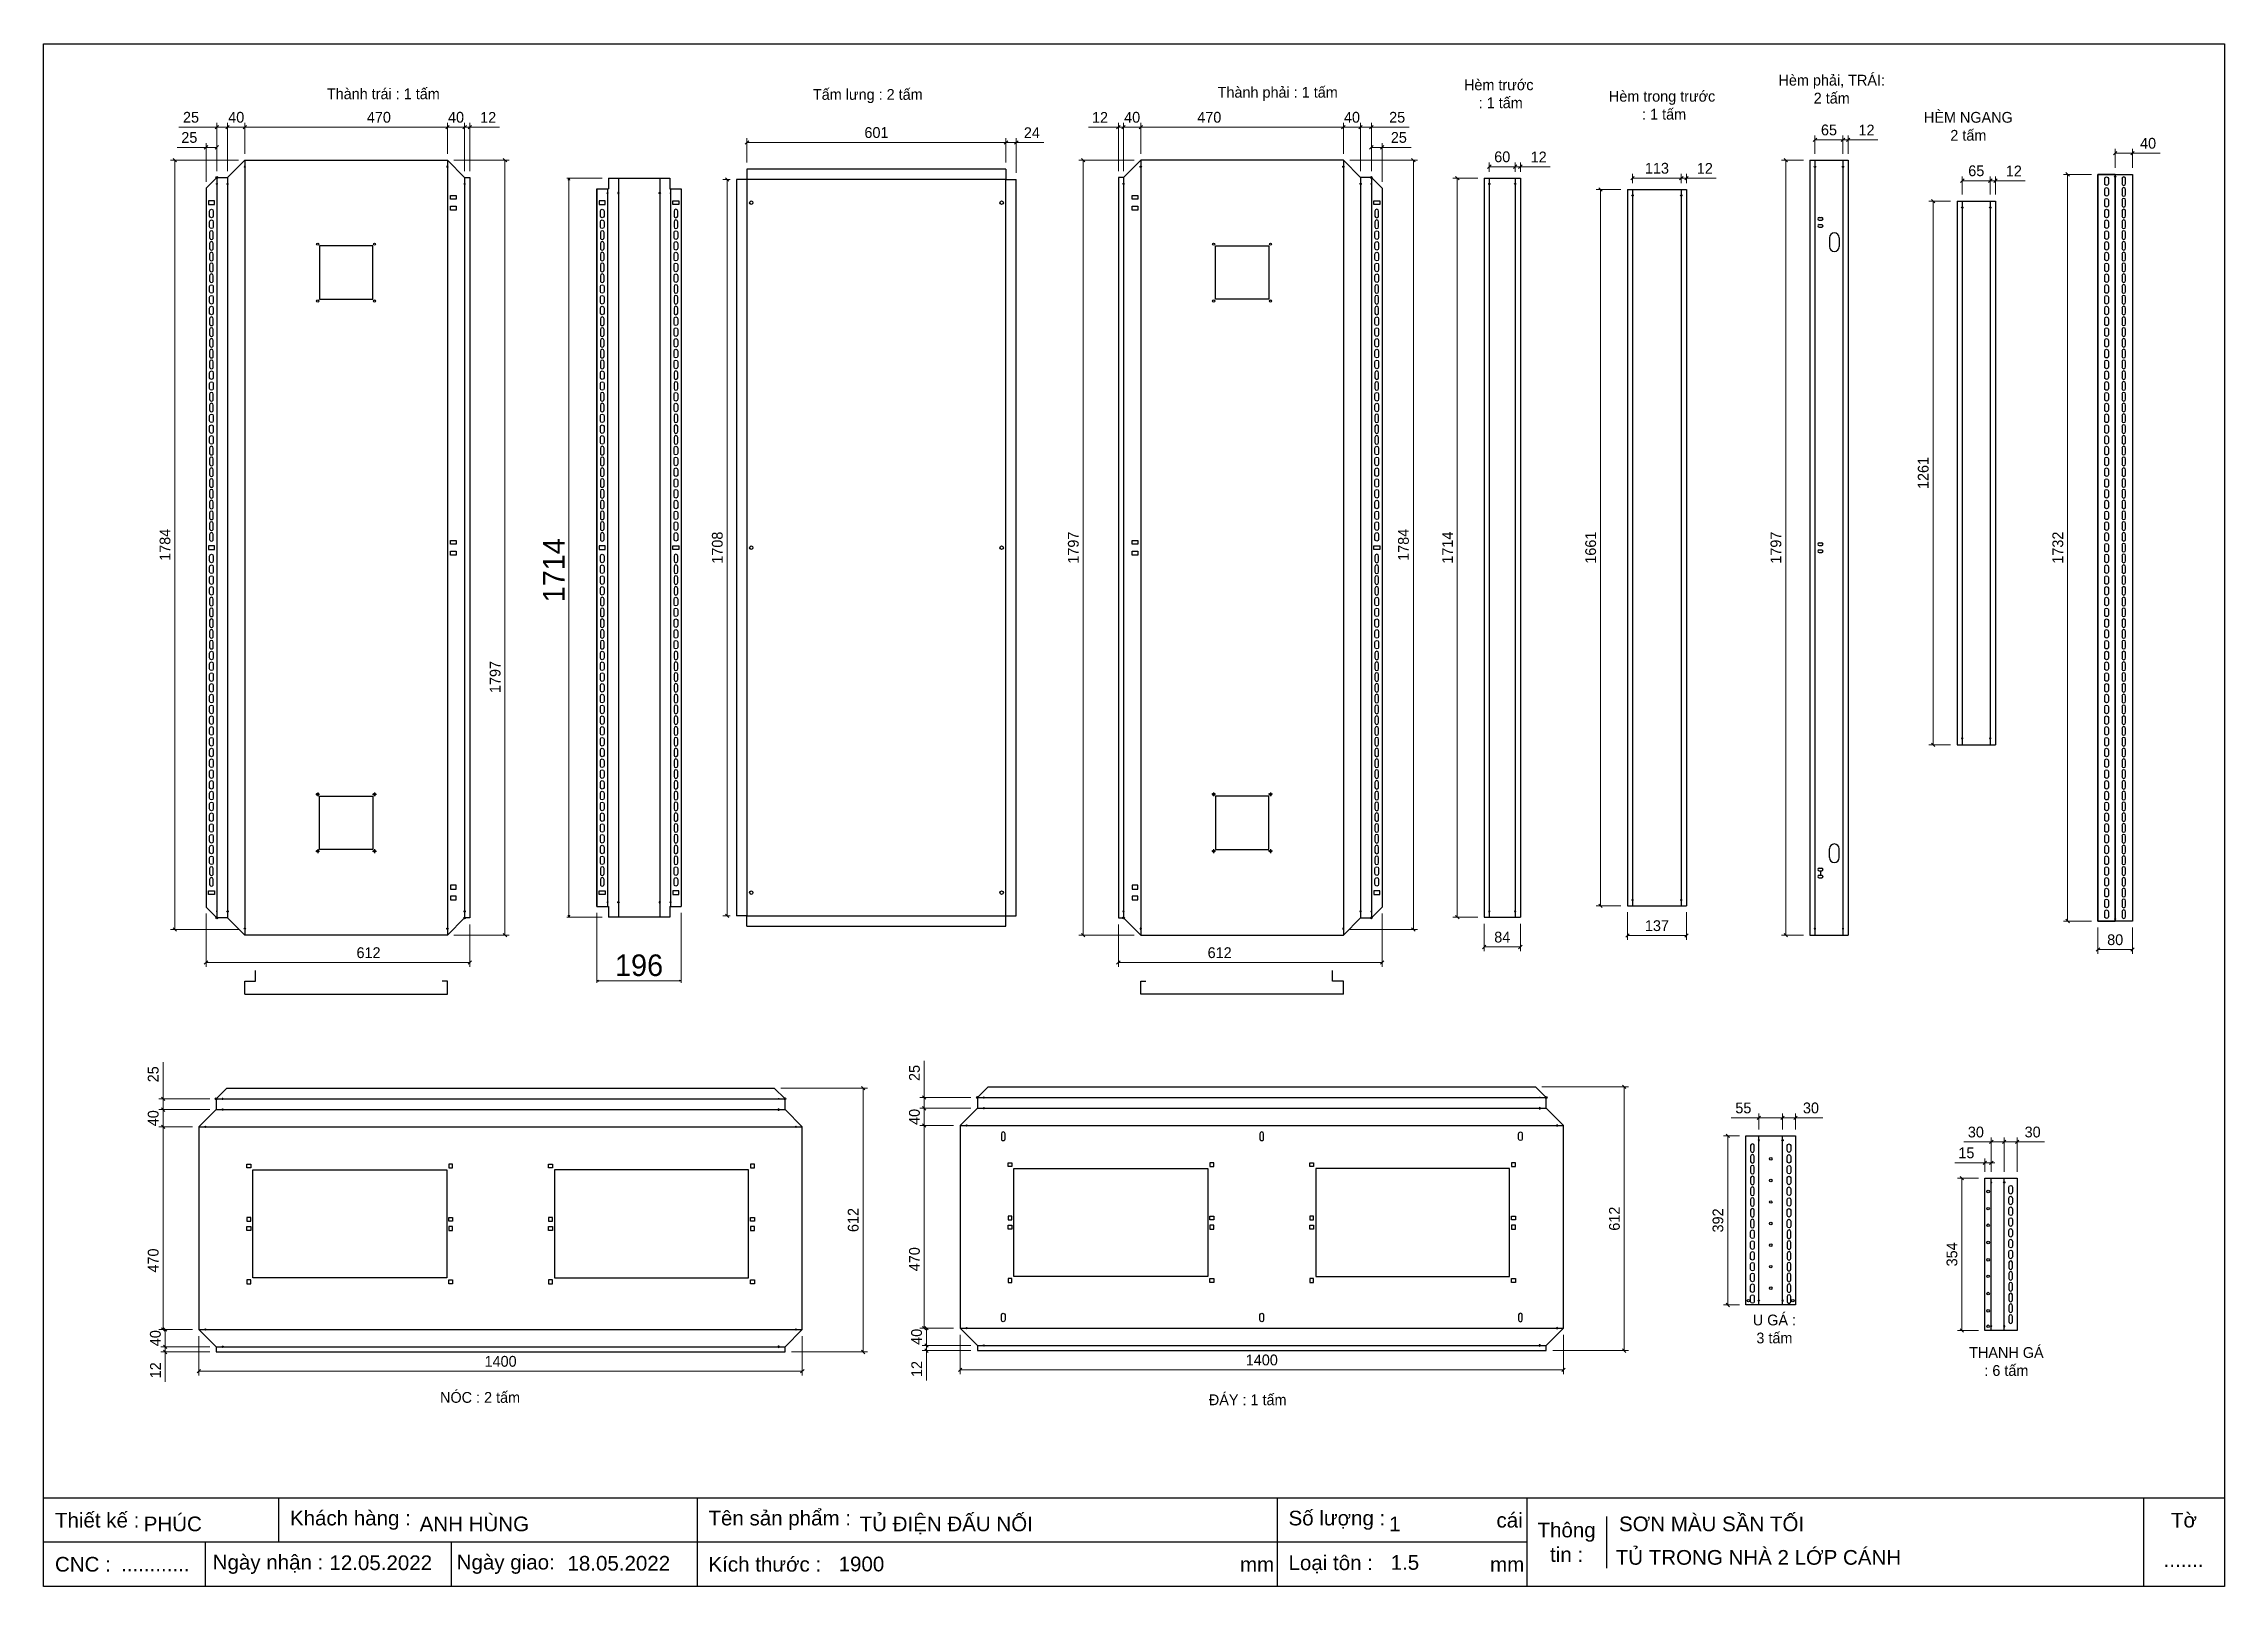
# Model space of a CAD drawing. Header units: millimetres. Extents: x 0 to 5060, y 0 to 3578.
import ezdxf

# ---------------------------------------------------------------- set-up
doc = ezdxf.new("R2010")
doc.units = ezdxf.units.MM
for name, color, linetype in [('CNC', 7, 'Continuous'), ('DIM', 253, 'Continuous'), ('THIET BI', 2, 'Continuous')]:
    doc.layers.add(name, color=color, linetype=linetype)
doc.styles.add('Arial', font='arial.ttf')
doc.dimstyles.new('CNC', dxfattribs={"dimtxt": 50, "dimasz": 5, "dimexe": 5, "dimexo": 15, "dimgap": 10, "dimtad": 1, "dimdec": 0, "dimtxsty": 'Standard', "dimblk": 'OPEN30', "dimcen": 10, "dimclrd": 5, "dimclre": 5, "dimclrt": 3, "dimazin": 3, "dimtfac": 1, "dimtdec": 0, "dimtmove": 0, "dimatfit": 3, "dimldrblk": 'ARCHTICK', "dimlwd": 9, "dimlwe": 9})
doc.dimstyles.new('Dim-25', dxfattribs={"dimtxt": 25, "dimasz": 8, "dimexe": 10, "dimexo": 15, "dimgap": 10, "dimtad": 1, "dimdec": 0, "dimtxsty": 'Standard', "dimblk": 'OBLIQUE', "dimcen": 10, "dimclrd": 5, "dimclre": 5, "dimclrt": 3, "dimazin": 3, "dimtfac": 1, "dimtdec": 0, "dimtmove": 0, "dimatfit": 3, "dimldrblk": 'OBLIQUE', "dimlwd": 9, "dimlwe": 9})

msp = doc.modelspace()

# ---------------------------------------------------------------- texts
at = {"color": 2, "char_height": 25, "attachment_point": 5}
for s, insert, width in [('Hèm trước\\P : 1 tấm', (3376.3, 3461.2), 785), ('Hèm phải, TRÁI: \\P2 tấm', (4148.9, 3472), 785), ('Thành trái : 1 tấm', (788.2, 3461.2), 785), ('Tấm lưng : 2 tấm', (1912.3, 3456.2), 668), ('Thành phải : 1 tấm', (2863.4, 3461.2), 785), ('Hèm trong trước\\P : 1 tấm', (3755.3, 3434.7), 785), ('HÈM NGANG\\P2 tấm', (4465.9, 3385.8), 785), ('U GÁ : \\P3 tấm', (4015.9, 596.7), 785), ('THANH GÁ \\P: 6 tấm', (4554.1, 521.3), 785), ('NÓC : 2 tấm', (1012.7, 438), 785), (' ĐÁY : 1 tấm', (2789.1, 432.5), 785)]:
    msp.add_mtext(s, dxfattribs=dict(at, insert=insert, width=width))

# ---------------------------------------------------------------- blocks, each defined once
blk = doc.blocks.new('*D1')
at = {"color": 0, "linetype": 'ByBlock', "lineweight": -2}
for p, q in [((1074.5, 3303.3), (1066.5, 3311.3)), ((1066.5, 1514.3), (1074.5, 1506.3))]:
    blk.add_line(p, q, dxfattribs=at)
at = {"layer": 'Defpoints', "color": 0, "transparency": 16777216}
for p in [(936.9, 3307.3), (936.9, 1510.3), (1070.5, 1510.3)]:
    blk.add_point(p, dxfattribs=at)
at = {"layer": 'DIM', "color": 5, "lineweight": 9, "transparency": 16777216}
for p, q in [((951.9, 3307.3), (1080.5, 3307.3)), ((1070.5, 3307.3), (1070.5, 1510.3)), ((951.9, 1510.3), (1080.5, 1510.3))]:
    blk.add_line(p, q, dxfattribs=at)
at = {"layer": 'DIM', "color": 3, "transparency": 16777216, "insert": (1047.8, 2108.8), "char_height": 25, "attachment_point": 5, "rotation": 90}
blk.add_mtext('1797', dxfattribs=at)
blk = doc.blocks.new('_Oblique')
at = {"color": 0, "linetype": 'ByBlock', "lineweight": -2}
blk.add_line((-0.5, -0.5), (0.5, 0.5), dxfattribs=at)
blk = doc.blocks.new('*D2')
at = {"color": 0, "linetype": 'ByBlock', "lineweight": -2}
for p, q in [((470.9, 3388.1), (462.9, 3380.1)), ((932.9, 3380.1), (940.9, 3388.1))]:
    blk.add_line(p, q, dxfattribs=at)
at = {"layer": 'Defpoints', "color": 0, "transparency": 16777216}
for p in [(936.9, 3384.1), (466.9, 3307.3), (936.9, 3307.3)]:
    blk.add_point(p, dxfattribs=at)
at = {"layer": 'DIM', "color": 5, "lineweight": 9, "transparency": 16777216}
for p, q in [((466.9, 3322.3), (466.9, 3394.1)), ((936.9, 3322.3), (936.9, 3394.1)), ((466.9, 3384.1), (936.9, 3384.1))]:
    blk.add_line(p, q, dxfattribs=at)
at = {"layer": 'DIM', "color": 3, "transparency": 16777216, "insert": (777.9, 3406.8), "char_height": 25, "attachment_point": 5}
blk.add_mtext('470', dxfattribs=at)
blk = doc.blocks.new('*D3')
at = {"color": 0, "linetype": 'ByBlock', "lineweight": -2}
for p, q in [((940.9, 3388.1), (932.9, 3380.1)), ((972.9, 3380.1), (980.9, 3388.1))]:
    blk.add_line(p, q, dxfattribs=at)
at = {"layer": 'Defpoints', "color": 0, "transparency": 16777216}
for p in [(976.9, 3384.1), (936.9, 3307.3), (976.9, 3267.3)]:
    blk.add_point(p, dxfattribs=at)
at = {"layer": 'DIM', "color": 5, "lineweight": 9, "transparency": 16777216}
for p, q in [((936.9, 3322.3), (936.9, 3394.1)), ((976.9, 3282.3), (976.9, 3394.1)), ((936.9, 3384.1), (976.9, 3384.1))]:
    blk.add_line(p, q, dxfattribs=at)
at = {"layer": 'DIM', "color": 3, "transparency": 16777216, "insert": (956.9, 3406.8), "char_height": 25, "attachment_point": 5}
blk.add_mtext('40', dxfattribs=at)
blk = doc.blocks.new('*D4')
at = {"color": 0, "linetype": 'ByBlock', "lineweight": -2}
for p, q in [((972.9, 3380.1), (980.9, 3388.1)), ((992.9, 3388.1), (984.9, 3380.1))]:
    blk.add_line(p, q, dxfattribs=at)
at = {"layer": 'Defpoints', "color": 0, "transparency": 16777216}
for p in [(988.9, 3384.1), (976.9, 3267.3), (988.9, 3267.3)]:
    blk.add_point(p, dxfattribs=at)
at = {"layer": 'DIM', "color": 5, "lineweight": 9, "transparency": 16777216}
for p, q in [((976.9, 3282.3), (976.9, 3394.1)), ((988.9, 3282.3), (988.9, 3394.1)), ((976.9, 3384.1), (968.9, 3384.1)), ((976.9, 3384.1), (988.9, 3384.1)), ((988.9, 3384.1), (1058.1, 3384.1))]:
    blk.add_line(p, q, dxfattribs=at)
at = {"layer": 'DIM', "color": 3, "transparency": 16777216, "insert": (1031.5, 3406.6), "char_height": 25, "attachment_point": 5}
blk.add_mtext('12', dxfattribs=at)
blk = doc.blocks.new('*D5')
at = {"color": 0, "linetype": 'ByBlock', "lineweight": -2}
for p, q in [((380.9, 1450.7), (372.9, 1442.7)), ((984.9, 1442.7), (992.9, 1450.7))]:
    blk.add_line(p, q, dxfattribs=at)
at = {"layer": 'Defpoints', "color": 0, "transparency": 16777216}
for p in [(376.9, 1575.3), (988.9, 1550.3), (988.9, 1446.7)]:
    blk.add_point(p, dxfattribs=at)
at = {"layer": 'DIM', "color": 5, "lineweight": 9, "transparency": 16777216}
for p, q in [((376.9, 1560.3), (376.9, 1436.7)), ((988.9, 1535.3), (988.9, 1436.7)), ((376.9, 1446.7), (988.9, 1446.7))]:
    blk.add_line(p, q, dxfattribs=at)
at = {"layer": 'DIM', "color": 3, "transparency": 16777216, "insert": (753.9, 1469.4), "char_height": 25, "attachment_point": 5}
blk.add_mtext('612', dxfattribs=at)
blk = doc.blocks.new('*D6')
at = {"color": 0, "linetype": 'ByBlock', "lineweight": -2}
for p, q in [((430.9, 3388.1), (422.9, 3380.1)), ((462.9, 3380.1), (470.9, 3388.1))]:
    blk.add_line(p, q, dxfattribs=at)
at = {"layer": 'Defpoints', "color": 0, "transparency": 16777216}
for p in [(426.9, 3384.1), (466.9, 3307.3), (426.9, 3267.3)]:
    blk.add_point(p, dxfattribs=at)
at = {"layer": 'DIM', "color": 5, "lineweight": 9, "transparency": 16777216}
for p, q in [((426.9, 3282.3), (426.9, 3394.1)), ((466.9, 3322.3), (466.9, 3394.1)), ((466.9, 3384.1), (426.9, 3384.1))]:
    blk.add_line(p, q, dxfattribs=at)
at = {"layer": 'DIM', "color": 3, "transparency": 16777216, "insert": (446.9, 3406.8), "char_height": 25, "attachment_point": 5}
blk.add_mtext('40', dxfattribs=at)
blk = doc.blocks.new('*D7')
at = {"color": 0, "linetype": 'ByBlock', "lineweight": -2}
for p, q in [((405.9, 3388.1), (397.9, 3380.1)), ((422.9, 3380.1), (430.9, 3388.1))]:
    blk.add_line(p, q, dxfattribs=at)
at = {"layer": 'Defpoints', "color": 0, "transparency": 16777216}
for p in [(401.9, 3384.1), (401.9, 3267.3), (426.9, 3267.3)]:
    blk.add_point(p, dxfattribs=at)
at = {"layer": 'DIM', "color": 5, "lineweight": 9, "transparency": 16777216}
for p, q in [((401.9, 3282.3), (401.9, 3394.1)), ((426.9, 3282.3), (426.9, 3394.1)), ((401.9, 3384.1), (313.8, 3384.1)), ((426.9, 3384.1), (401.9, 3384.1))]:
    blk.add_line(p, q, dxfattribs=at)
at = {"layer": 'DIM', "color": 3, "transparency": 16777216, "insert": (342, 3406.8), "char_height": 25, "attachment_point": 5}
blk.add_mtext('25', dxfattribs=at)
blk = doc.blocks.new('*D8')
at = {"color": 0, "linetype": 'ByBlock', "lineweight": -2}
for p, q in [((380.9, 3341.2), (372.9, 3333.2)), ((397.9, 3333.2), (405.9, 3341.2))]:
    blk.add_line(p, q, dxfattribs=at)
at = {"layer": 'Defpoints', "color": 0, "transparency": 16777216}
for p in [(376.9, 3337.2), (376.9, 3242.3), (401.9, 3267.3)]:
    blk.add_point(p, dxfattribs=at)
at = {"layer": 'DIM', "color": 5, "lineweight": 9, "transparency": 16777216}
for p, q in [((376.9, 3257.3), (376.9, 3347.2)), ((401.9, 3282.3), (401.9, 3347.2)), ((376.9, 3337.2), (309.9, 3337.2)), ((401.9, 3337.2), (376.9, 3337.2))]:
    blk.add_line(p, q, dxfattribs=at)
at = {"layer": 'DIM', "color": 3, "transparency": 16777216, "insert": (338.1, 3360), "char_height": 25, "attachment_point": 5}
blk.add_mtext('25', dxfattribs=at)
blk = doc.blocks.new('f3daunguoc')
at = {"layer": 'CNC', "color": 2, "lineweight": -3}
blk.add_circle((0, 0), 1.5, dxfattribs=at)
blk = doc.blocks.new('f2dauxuoi')
at = {"layer": 'CNC', "color": 2, "lineweight": -3}
blk.add_circle((0, 0), 1, dxfattribs=at)
blk = doc.blocks.new('ovan8.5x20')
at = {"layer": 'CNC', "color": 2, "lineweight": -3}
for p, q in [((5.7, 4.2), (-5.8, 4.2)), ((-5.8, -4.2), (5.7, -4.2))]:
    blk.add_line(p, q, dxfattribs=at)
for centre, start, end in [((-5.8, 0), 90, 270), ((5.7, 0), 270, 90)]:
    blk.add_arc(centre, 4.25, start, end, dxfattribs=at)
blk = doc.blocks.new('*D9')
at = {"color": 0, "linetype": 'ByBlock', "lineweight": -2}
for p, q in [((308.5, 3303.3), (300.5, 3311.3)), ((300.5, 1527.5), (308.5, 1519.5))]:
    blk.add_line(p, q, dxfattribs=at)
at = {"layer": 'Defpoints', "color": 0, "transparency": 16777216}
for p in [(466.9, 3307.3), (304.5, 1523.5), (466.9, 1523.5)]:
    blk.add_point(p, dxfattribs=at)
at = {"layer": 'DIM', "color": 5, "lineweight": 9, "transparency": 16777216}
for p, q in [((451.9, 3307.3), (294.5, 3307.3)), ((304.5, 3307.3), (304.5, 1523.5)), ((451.9, 1523.5), (294.5, 1523.5))]:
    blk.add_line(p, q, dxfattribs=at)
at = {"layer": 'DIM', "color": 3, "transparency": 16777216, "insert": (281.8, 2415.4), "char_height": 25, "attachment_point": 5, "rotation": 90}
blk.add_mtext('1784', dxfattribs=at)
blk = doc.blocks.new('*D10')
at = {"color": 0, "linetype": 'ByBlock', "lineweight": -2}
for p, q in [((2416.1, 3303.3), (2408.1, 3311.3)), ((2408.1, 1514.3), (2416.1, 1506.3))]:
    blk.add_line(p, q, dxfattribs=at)
at = {"layer": 'Defpoints', "color": 0, "transparency": 16777216}
for p in [(2545.7, 3307.3), (2412.1, 1510.3), (2545.7, 1510.3)]:
    blk.add_point(p, dxfattribs=at)
at = {"layer": 'DIM', "color": 5, "lineweight": 9, "transparency": 16777216}
for p, q in [((2530.7, 3307.3), (2402.1, 3307.3)), ((2412.1, 3307.3), (2412.1, 1510.3)), ((2530.7, 1510.3), (2402.1, 1510.3))]:
    blk.add_line(p, q, dxfattribs=at)
at = {"layer": 'DIM', "color": 3, "transparency": 16777216, "insert": (2389.3, 2408.8), "char_height": 25, "attachment_point": 5, "rotation": 90}
blk.add_mtext('1797', dxfattribs=at)
blk = doc.blocks.new('*D11')
at = {"color": 0, "linetype": 'ByBlock', "lineweight": -2}
for p, q in [((2549.7, 3388.1), (2541.7, 3380.1)), ((3011.7, 3380.1), (3019.7, 3388.1))]:
    blk.add_line(p, q, dxfattribs=at)
at = {"layer": 'Defpoints', "color": 0, "transparency": 16777216}
for p in [(2545.7, 3384.1), (2545.7, 3307.3), (3015.7, 3307.3)]:
    blk.add_point(p, dxfattribs=at)
at = {"layer": 'DIM', "color": 5, "lineweight": 9, "transparency": 16777216}
for p, q in [((2545.7, 3322.3), (2545.7, 3394.1)), ((3015.7, 3322.3), (3015.7, 3394.1)), ((3015.7, 3384.1), (2545.7, 3384.1))]:
    blk.add_line(p, q, dxfattribs=at)
at = {"layer": 'DIM', "color": 3, "transparency": 16777216, "insert": (2704.7, 3406.8), "char_height": 25, "attachment_point": 5}
blk.add_mtext('470', dxfattribs=at)
blk = doc.blocks.new('*D12')
at = {"color": 0, "linetype": 'ByBlock', "lineweight": -2}
for p, q in [((2509.7, 3388.1), (2501.7, 3380.1)), ((2541.7, 3380.1), (2549.7, 3388.1))]:
    blk.add_line(p, q, dxfattribs=at)
at = {"layer": 'Defpoints', "color": 0, "transparency": 16777216}
for p in [(2505.7, 3384.1), (2545.7, 3307.3), (2505.7, 3267.3)]:
    blk.add_point(p, dxfattribs=at)
at = {"layer": 'DIM', "color": 5, "lineweight": 9, "transparency": 16777216}
for p, q in [((2505.7, 3282.3), (2505.7, 3394.1)), ((2545.7, 3322.3), (2545.7, 3394.1)), ((2545.7, 3384.1), (2505.7, 3384.1))]:
    blk.add_line(p, q, dxfattribs=at)
at = {"layer": 'DIM', "color": 3, "transparency": 16777216, "insert": (2525.7, 3406.8), "char_height": 25, "attachment_point": 5}
blk.add_mtext('40', dxfattribs=at)
blk = doc.blocks.new('*D13')
at = {"color": 0, "linetype": 'ByBlock', "lineweight": -2}
for p, q in [((2489.7, 3380.1), (2497.7, 3388.1)), ((2509.7, 3388.1), (2501.7, 3380.1))]:
    blk.add_line(p, q, dxfattribs=at)
at = {"layer": 'Defpoints', "color": 0, "transparency": 16777216}
for p in [(2493.7, 3384.1), (2493.7, 3267.3), (2505.7, 3267.3)]:
    blk.add_point(p, dxfattribs=at)
at = {"layer": 'DIM', "color": 5, "lineweight": 9, "transparency": 16777216}
for p, q in [((2493.7, 3282.3), (2493.7, 3394.1)), ((2505.7, 3282.3), (2505.7, 3394.1)), ((2493.7, 3384.1), (2424.5, 3384.1)), ((2505.7, 3384.1), (2493.7, 3384.1)), ((2505.7, 3384.1), (2513.7, 3384.1))]:
    blk.add_line(p, q, dxfattribs=at)
at = {"layer": 'DIM', "color": 3, "transparency": 16777216, "insert": (2451.1, 3406.6), "char_height": 25, "attachment_point": 5}
blk.add_mtext('12', dxfattribs=at)
blk = doc.blocks.new('*D14')
at = {"color": 0, "linetype": 'ByBlock', "lineweight": -2}
for p, q in [((2497.7, 1450.7), (2489.7, 1442.7)), ((3101.7, 1442.7), (3109.7, 1450.7))]:
    blk.add_line(p, q, dxfattribs=at)
at = {"layer": 'Defpoints', "color": 0, "transparency": 16777216}
for p in [(3105.7, 1575.3), (2493.7, 1550.3), (2493.7, 1446.7)]:
    blk.add_point(p, dxfattribs=at)
at = {"layer": 'DIM', "color": 5, "lineweight": 9, "transparency": 16777216}
for p, q in [((2493.7, 1535.3), (2493.7, 1436.7)), ((3105.7, 1560.3), (3105.7, 1436.7)), ((3105.7, 1446.7), (2493.7, 1446.7))]:
    blk.add_line(p, q, dxfattribs=at)
at = {"layer": 'DIM', "color": 3, "transparency": 16777216, "insert": (2728.7, 1469.4), "char_height": 25, "attachment_point": 5}
blk.add_mtext('612', dxfattribs=at)
blk = doc.blocks.new('*D15')
at = {"color": 0, "linetype": 'ByBlock', "lineweight": -2}
for p, q in [((3019.7, 3388.1), (3011.7, 3380.1)), ((3051.7, 3380.1), (3059.7, 3388.1))]:
    blk.add_line(p, q, dxfattribs=at)
at = {"layer": 'Defpoints', "color": 0, "transparency": 16777216}
for p in [(3055.7, 3384.1), (3015.7, 3307.3), (3055.7, 3267.3)]:
    blk.add_point(p, dxfattribs=at)
at = {"layer": 'DIM', "color": 5, "lineweight": 9, "transparency": 16777216}
for p, q in [((3015.7, 3322.3), (3015.7, 3394.1)), ((3055.7, 3282.3), (3055.7, 3394.1)), ((3015.7, 3384.1), (3055.7, 3384.1))]:
    blk.add_line(p, q, dxfattribs=at)
at = {"layer": 'DIM', "color": 3, "transparency": 16777216, "insert": (3035.7, 3406.8), "char_height": 25, "attachment_point": 5}
blk.add_mtext('40', dxfattribs=at)
blk = doc.blocks.new('*D16')
at = {"color": 0, "linetype": 'ByBlock', "lineweight": -2}
for p, q in [((3059.7, 3388.1), (3051.7, 3380.1)), ((3076.7, 3380.1), (3084.7, 3388.1))]:
    blk.add_line(p, q, dxfattribs=at)
at = {"layer": 'Defpoints', "color": 0, "transparency": 16777216}
for p in [(3080.7, 3384.1), (3055.7, 3267.3), (3080.7, 3267.3)]:
    blk.add_point(p, dxfattribs=at)
at = {"layer": 'DIM', "color": 5, "lineweight": 9, "transparency": 16777216}
for p, q in [((3055.7, 3282.3), (3055.7, 3394.1)), ((3080.7, 3282.3), (3080.7, 3394.1)), ((3055.7, 3384.1), (3080.7, 3384.1)), ((3080.7, 3384.1), (3168.8, 3384.1))]:
    blk.add_line(p, q, dxfattribs=at)
at = {"layer": 'DIM', "color": 3, "transparency": 16777216, "insert": (3140.6, 3406.8), "char_height": 25, "attachment_point": 5}
blk.add_mtext('25', dxfattribs=at)
blk = doc.blocks.new('*D17')
at = {"color": 0, "linetype": 'ByBlock', "lineweight": -2}
for p, q in [((3084.7, 3341.2), (3076.7, 3333.2)), ((3101.7, 3333.2), (3109.7, 3341.2))]:
    blk.add_line(p, q, dxfattribs=at)
at = {"layer": 'Defpoints', "color": 0, "transparency": 16777216}
for p in [(3105.7, 3337.2), (3080.7, 3267.3), (3105.7, 3242.3)]:
    blk.add_point(p, dxfattribs=at)
at = {"layer": 'DIM', "color": 5, "lineweight": 9, "transparency": 16777216}
for p, q in [((3080.7, 3282.3), (3080.7, 3347.2)), ((3105.7, 3257.3), (3105.7, 3347.2)), ((3080.7, 3337.2), (3105.7, 3337.2)), ((3105.7, 3337.2), (3172.7, 3337.2))]:
    blk.add_line(p, q, dxfattribs=at)
at = {"layer": 'DIM', "color": 3, "transparency": 16777216, "insert": (3144.5, 3360), "char_height": 25, "attachment_point": 5}
blk.add_mtext('25', dxfattribs=at)
blk = doc.blocks.new('*D18')
at = {"color": 0, "linetype": 'ByBlock', "lineweight": -2}
for p, q in [((3182.1, 3303.3), (3174.1, 3311.3)), ((3174.1, 1527.5), (3182.1, 1519.5))]:
    blk.add_line(p, q, dxfattribs=at)
at = {"layer": 'Defpoints', "color": 0, "transparency": 16777216}
for p in [(3015.7, 3307.3), (3015.7, 1523.5), (3178.1, 1523.5)]:
    blk.add_point(p, dxfattribs=at)
at = {"layer": 'DIM', "color": 5, "lineweight": 9, "transparency": 16777216}
for p, q in [((3030.7, 3307.3), (3188.1, 3307.3)), ((3178.1, 3307.3), (3178.1, 1523.5)), ((3030.7, 1523.5), (3188.1, 1523.5))]:
    blk.add_line(p, q, dxfattribs=at)
at = {"layer": 'DIM', "color": 3, "transparency": 16777216, "insert": (3155.3, 2415.4), "char_height": 25, "attachment_point": 5, "rotation": 90}
blk.add_mtext('1784', dxfattribs=at)
blk = doc.blocks.new('*D19')
at = {"color": 0, "linetype": 'ByBlock', "lineweight": -2}
for p, q in [((1217.5, 3260.8), (1218.9, 3265.8)), ((1218.9, 3265.8), (1220.2, 3260.8)), ((1218.9, 3265.8), (1218.9, 3260.8)), ((1218.9, 1551.8), (1217.5, 1556.8)), ((1220.2, 1556.8), (1218.9, 1551.8)), ((1218.9, 1551.8), (1218.9, 1556.8))]:
    blk.add_line(p, q, dxfattribs=at)
at = {"layer": 'Defpoints', "color": 0, "ltscale": 0.5, "transparency": 16777216}
for p in [(1310.6, 3265.8), (1218.9, 1551.8), (1310.6, 1551.8)]:
    blk.add_point(p, dxfattribs=at)
at = {"layer": 'DIM', "color": 5, "lineweight": 9, "ltscale": 0.5, "transparency": 16777216}
for p, q in [((1295.6, 3265.8), (1213.9, 3265.8)), ((1218.9, 3260.8), (1218.9, 1556.8)), ((1295.6, 1551.8), (1213.9, 1551.8))]:
    blk.add_line(p, q, dxfattribs=at)
at = {"layer": 'DIM', "color": 3, "ltscale": 0.5, "transparency": 16777216, "insert": (1183.8, 2356.4), "char_height": 50, "attachment_point": 5, "rotation": 90}
blk.add_mtext('1714', dxfattribs=at)
blk = doc.blocks.new('_ArchTick')
at = {"color": 0, "const_width": 0.15}
blk.add_lwpolyline([(-0.5, -0.5), (0.5, 0.5)], dxfattribs=at)
blk = doc.blocks.new('_Open30')
at = {"color": 0, "linetype": 'ByBlock', "lineweight": -2}
for p, q in [((-1, 0.3), (0, 0)), ((0, 0), (-1, -0.3)), ((0, 0), (-1, 0))]:
    blk.add_line(p, q, dxfattribs=at)
blk = doc.blocks.new('*D20')
at = {"color": 0, "linetype": 'ByBlock', "lineweight": -2}
for p, q in [((1283.6, 1404.6), (1288.6, 1406)), ((1288.6, 1403.3), (1283.6, 1404.6)), ((1283.6, 1404.6), (1288.6, 1404.6)), ((1474.6, 1406), (1479.6, 1404.6)), ((1479.6, 1404.6), (1474.6, 1403.3)), ((1479.6, 1404.6), (1474.6, 1404.6))]:
    blk.add_line(p, q, dxfattribs=at)
at = {"layer": 'Defpoints', "color": 0, "ltscale": 0.5, "transparency": 16777216}
for p in [(1283.6, 1576.8), (1479.6, 1576.8), (1479.6, 1404.6)]:
    blk.add_point(p, dxfattribs=at)
at = {"layer": 'DIM', "color": 5, "lineweight": 9, "ltscale": 0.5, "transparency": 16777216}
for p, q in [((1283.6, 1561.8), (1283.6, 1399.6)), ((1479.6, 1561.8), (1479.6, 1399.6)), ((1288.6, 1404.6), (1474.6, 1404.6))]:
    blk.add_line(p, q, dxfattribs=at)
at = {"layer": 'DIM', "color": 3, "ltscale": 0.5, "transparency": 16777216, "insert": (1381.6, 1440.1), "char_height": 50, "attachment_point": 5}
blk.add_mtext('196', dxfattribs=at)
blk = doc.blocks.new('*D21')
at = {"color": 0, "linetype": 'ByBlock', "lineweight": -2}
for p, q in [((2236.9, 3352.6), (2228.9, 3344.6)), ((2252.9, 3344.6), (2260.9, 3352.6))]:
    blk.add_line(p, q, dxfattribs=at)
at = {"layer": 'Defpoints', "color": 0, "transparency": 16777216}
for p in [(2256.9, 3348.6), (2232.9, 3286.8), (2256.9, 3262.8)]:
    blk.add_point(p, dxfattribs=at)
at = {"layer": 'DIM', "color": 5, "lineweight": 9, "transparency": 16777216}
for p, q in [((2232.9, 3301.8), (2232.9, 3358.6)), ((2232.9, 3348.6), (2256.9, 3348.6)), ((2256.9, 3277.8), (2256.9, 3358.6)), ((2256.9, 3348.6), (2321.1, 3348.6))]:
    blk.add_line(p, q, dxfattribs=at)
at = {"layer": 'DIM', "color": 3, "transparency": 16777216, "insert": (2293, 3371.2), "char_height": 25, "attachment_point": 5}
blk.add_mtext('24', dxfattribs=at)
blk = doc.blocks.new('*D22')
at = {"color": 0, "linetype": 'ByBlock', "lineweight": -2}
for p, q in [((1635.9, 3352.6), (1627.9, 3344.6)), ((2228.9, 3344.6), (2236.9, 3352.6))]:
    blk.add_line(p, q, dxfattribs=at)
at = {"layer": 'Defpoints', "color": 0, "transparency": 16777216}
for p in [(1631.9, 3348.6), (1631.9, 3286.8), (2232.9, 3286.8)]:
    blk.add_point(p, dxfattribs=at)
at = {"layer": 'DIM', "color": 5, "lineweight": 9, "transparency": 16777216}
for p, q in [((1631.9, 3301.8), (1631.9, 3358.6)), ((2232.9, 3348.6), (1631.9, 3348.6)), ((2232.9, 3301.8), (2232.9, 3358.6))]:
    blk.add_line(p, q, dxfattribs=at)
at = {"layer": 'DIM', "color": 3, "transparency": 16777216, "insert": (1932.4, 3371.4), "char_height": 25, "attachment_point": 5}
blk.add_mtext('601', dxfattribs=at)
blk = doc.blocks.new('*D23')
at = {"color": 0, "linetype": 'ByBlock', "lineweight": -2}
for p, q in [((1590.1, 3258.8), (1582.1, 3266.8)), ((1582.1, 1558.8), (1590.1, 1550.8))]:
    blk.add_line(p, q, dxfattribs=at)
at = {"layer": 'Defpoints', "color": 0, "transparency": 16777216}
for p in [(1586.1, 3262.8), (1607.9, 3262.8), (1607.9, 1554.8)]:
    blk.add_point(p, dxfattribs=at)
at = {"layer": 'DIM', "color": 5, "lineweight": 9, "transparency": 16777216}
for p, q in [((1592.9, 3262.8), (1576.1, 3262.8)), ((1586.1, 1554.8), (1586.1, 3262.8)), ((1592.9, 1554.8), (1576.1, 1554.8))]:
    blk.add_line(p, q, dxfattribs=at)
at = {"layer": 'DIM', "color": 3, "transparency": 16777216, "insert": (1563.3, 2408.8), "char_height": 25, "attachment_point": 5, "rotation": 90}
blk.add_mtext('1708', dxfattribs=at)
blk = doc.blocks.new('*D24')
at = {"color": 0, "linetype": 'ByBlock', "lineweight": -2}
for p, q in [((3410.4, 3288.4), (3418.4, 3296.4)), ((3430.4, 3296.4), (3422.4, 3288.4))]:
    blk.add_line(p, q, dxfattribs=at)
at = {"layer": 'Defpoints', "color": 0, "transparency": 16777216}
for p in [(3426.4, 3292.4), (3414.4, 3265.8), (3426.4, 3265.8)]:
    blk.add_point(p, dxfattribs=at)
at = {"layer": 'DIM', "color": 5, "lineweight": 9, "transparency": 16777216}
for p, q in [((3414.4, 3292.4), (3406.4, 3292.4)), ((3414.4, 3280.8), (3414.4, 3302.4)), ((3414.4, 3292.4), (3426.4, 3292.4)), ((3426.4, 3280.8), (3426.4, 3302.4)), ((3426.4, 3292.4), (3495.6, 3292.4))]:
    blk.add_line(p, q, dxfattribs=at)
at = {"layer": 'DIM', "color": 3, "transparency": 16777216, "insert": (3469, 3314.9), "char_height": 25, "attachment_point": 5}
blk.add_mtext('12', dxfattribs=at)
blk = doc.blocks.new('*D25')
at = {"color": 0, "linetype": 'ByBlock', "lineweight": -2}
for p, q in [((3358.4, 3296.4), (3350.4, 3288.4)), ((3410.4, 3288.4), (3418.4, 3296.4))]:
    blk.add_line(p, q, dxfattribs=at)
at = {"color": 5, "lineweight": 9, "ltscale": 3, "transparency": 16777216}
for p, q in [((3354.4, 3280.8), (3354.4, 3302.4)), ((3414.4, 3292.4), (3354.4, 3292.4)), ((3414.4, 3280.8), (3414.4, 3302.4))]:
    blk.add_line(p, q, dxfattribs=at)
at = {"layer": 'Defpoints', "color": 0, "ltscale": 3, "transparency": 16777216}
for p in [(3354.4, 3292.4), (3354.4, 3265.8), (3414.4, 3265.8)]:
    blk.add_point(p, dxfattribs=at)
at = {"color": 3, "ltscale": 3, "transparency": 16777216, "insert": (3384.4, 3315.1), "char_height": 25, "attachment_point": 5}
blk.add_mtext('60', dxfattribs=at)
blk = doc.blocks.new('*D26')
at = {"color": 5, "lineweight": 9, "ltscale": 3, "transparency": 16777216}
for p, q in [((3327.4, 3265.8), (3270.1, 3265.8)), ((3280.1, 3265.8), (3280.1, 1551.8)), ((3327.4, 1551.8), (3270.1, 1551.8))]:
    blk.add_line(p, q, dxfattribs=at)
at = {"color": 0, "linetype": 'ByBlock', "lineweight": -2}
for p, q in [((3284.1, 3261.8), (3276.1, 3269.8)), ((3276.1, 1555.8), (3284.1, 1547.8))]:
    blk.add_line(p, q, dxfattribs=at)
at = {"layer": 'Defpoints', "color": 0, "ltscale": 3, "transparency": 16777216}
for p in [(3342.4, 3265.8), (3280.1, 1551.8), (3342.4, 1551.8)]:
    blk.add_point(p, dxfattribs=at)
at = {"color": 3, "ltscale": 3, "transparency": 16777216, "insert": (3257.5, 2408.8), "char_height": 25, "attachment_point": 5, "rotation": 90}
blk.add_mtext('1714', dxfattribs=at)
blk = doc.blocks.new('*D27')
at = {"color": 5, "lineweight": 9, "ltscale": 3, "transparency": 16777216}
for p, q in [((3342.4, 1536.8), (3342.4, 1472.8)), ((3426.4, 1536.8), (3426.4, 1472.8)), ((3342.4, 1482.8), (3426.4, 1482.8))]:
    blk.add_line(p, q, dxfattribs=at)
at = {"color": 0, "linetype": 'ByBlock', "lineweight": -2}
for p, q in [((3346.4, 1486.8), (3338.4, 1478.8)), ((3422.4, 1478.8), (3430.4, 1486.8))]:
    blk.add_line(p, q, dxfattribs=at)
at = {"layer": 'Defpoints', "color": 0, "ltscale": 3, "transparency": 16777216}
for p in [(3342.4, 1551.8), (3426.4, 1551.8), (3426.4, 1482.8)]:
    blk.add_point(p, dxfattribs=at)
at = {"color": 3, "ltscale": 3, "transparency": 16777216, "insert": (3384.4, 1505.5), "char_height": 25, "attachment_point": 5}
blk.add_mtext('84', dxfattribs=at)
blk = doc.blocks.new('*D28')
at = {"color": 0, "linetype": 'ByBlock', "lineweight": -2}
for p, q in [((3795.8, 3261.9), (3803.8, 3269.9)), ((3815.8, 3269.9), (3807.8, 3261.9))]:
    blk.add_line(p, q, dxfattribs=at)
at = {"layer": 'Defpoints', "color": 0, "transparency": 16777216}
for p in [(3799.8, 3239.3), (3811.8, 3265.9), (3811.8, 3239.3)]:
    blk.add_point(p, dxfattribs=at)
at = {"layer": 'DIM', "color": 5, "lineweight": 9, "transparency": 16777216}
for p, q in [((3799.8, 3265.9), (3791.8, 3265.9)), ((3799.8, 3254.3), (3799.8, 3275.9)), ((3799.8, 3265.9), (3811.8, 3265.9)), ((3811.8, 3254.3), (3811.8, 3275.9)), ((3811.8, 3265.9), (3881, 3265.9))]:
    blk.add_line(p, q, dxfattribs=at)
at = {"layer": 'DIM', "color": 3, "transparency": 16777216, "insert": (3854.4, 3288.4), "char_height": 25, "attachment_point": 5}
blk.add_mtext('12', dxfattribs=at)
blk = doc.blocks.new('*D29')
at = {"color": 0, "linetype": 'ByBlock', "lineweight": -2}
for p, q in [((3690.8, 3269.9), (3682.8, 3261.9)), ((3795.8, 3261.9), (3803.8, 3269.9))]:
    blk.add_line(p, q, dxfattribs=at)
at = {"color": 5, "lineweight": 9, "ltscale": 3, "transparency": 16777216}
for p, q in [((3686.8, 3254.3), (3686.8, 3275.9)), ((3799.8, 3265.9), (3686.8, 3265.9)), ((3799.8, 3254.3), (3799.8, 3275.9))]:
    blk.add_line(p, q, dxfattribs=at)
at = {"layer": 'Defpoints', "color": 0, "ltscale": 3, "transparency": 16777216}
for p in [(3686.8, 3265.9), (3686.8, 3239.3), (3799.8, 3239.3)]:
    blk.add_point(p, dxfattribs=at)
at = {"color": 3, "ltscale": 3, "transparency": 16777216, "insert": (3743.3, 3288.6), "char_height": 25, "attachment_point": 5}
blk.add_mtext('113', dxfattribs=at)
blk = doc.blocks.new('*D30')
at = {"color": 5, "lineweight": 9, "ltscale": 3, "transparency": 16777216}
for p, q in [((3659.8, 3239.3), (3602.5, 3239.3)), ((3612.5, 3239.3), (3612.5, 1578.3)), ((3659.8, 1578.3), (3602.5, 1578.3))]:
    blk.add_line(p, q, dxfattribs=at)
at = {"color": 0, "linetype": 'ByBlock', "lineweight": -2}
for p, q in [((3616.5, 3235.3), (3608.5, 3243.3)), ((3608.5, 1582.3), (3616.5, 1574.3))]:
    blk.add_line(p, q, dxfattribs=at)
at = {"layer": 'Defpoints', "color": 0, "ltscale": 3, "transparency": 16777216}
for p in [(3674.8, 3239.3), (3612.5, 1578.3), (3674.8, 1578.3)]:
    blk.add_point(p, dxfattribs=at)
at = {"color": 3, "ltscale": 3, "transparency": 16777216, "insert": (3589.7, 2408.8), "char_height": 25, "attachment_point": 5, "rotation": 90}
blk.add_mtext('1661', dxfattribs=at)
blk = doc.blocks.new('*D31')
at = {"color": 5, "lineweight": 9, "ltscale": 3, "transparency": 16777216}
for p, q in [((3674.8, 1563.3), (3674.8, 1499.3)), ((3811.8, 1563.3), (3811.8, 1499.3)), ((3674.8, 1509.3), (3811.8, 1509.3))]:
    blk.add_line(p, q, dxfattribs=at)
at = {"color": 0, "linetype": 'ByBlock', "lineweight": -2}
for p, q in [((3678.8, 1513.3), (3670.8, 1505.3)), ((3807.8, 1505.3), (3815.8, 1513.3))]:
    blk.add_line(p, q, dxfattribs=at)
at = {"layer": 'Defpoints', "color": 0, "ltscale": 3, "transparency": 16777216}
for p in [(3674.8, 1578.3), (3811.8, 1578.3), (3811.8, 1509.3)]:
    blk.add_point(p, dxfattribs=at)
at = {"color": 3, "ltscale": 3, "transparency": 16777216, "insert": (3743.3, 1532.1), "char_height": 25, "attachment_point": 5}
blk.add_mtext('137', dxfattribs=at)
blk = doc.blocks.new('*D32')
at = {"color": 0, "linetype": 'ByBlock', "lineweight": -2}
for p, q in [((4171, 3350.6), (4179, 3358.6)), ((4191, 3358.6), (4183, 3350.6))]:
    blk.add_line(p, q, dxfattribs=at)
at = {"layer": 'Defpoints', "color": 0, "transparency": 16777216}
for p in [(4187, 3354.6), (4175, 3307.3), (4187, 3307.3)]:
    blk.add_point(p, dxfattribs=at)
at = {"layer": 'DIM', "color": 5, "lineweight": 9, "transparency": 16777216}
for p, q in [((4175, 3354.6), (4167, 3354.6)), ((4175, 3322.3), (4175, 3364.6)), ((4175, 3354.6), (4187, 3354.6)), ((4187, 3322.3), (4187, 3364.6)), ((4187, 3354.6), (4256.2, 3354.6))]:
    blk.add_line(p, q, dxfattribs=at)
at = {"layer": 'DIM', "color": 3, "transparency": 16777216, "insert": (4229.6, 3377.2), "char_height": 25, "attachment_point": 5}
blk.add_mtext('12', dxfattribs=at)
blk = doc.blocks.new('*D33')
at = {"color": 0, "linetype": 'ByBlock', "lineweight": -2}
for p, q in [((4114, 3358.6), (4106, 3350.6)), ((4171, 3350.6), (4179, 3358.6))]:
    blk.add_line(p, q, dxfattribs=at)
at = {"layer": 'Defpoints', "color": 0, "transparency": 16777216}
for p in [(4110, 3354.6), (4110, 3307.3), (4175, 3307.3)]:
    blk.add_point(p, dxfattribs=at)
at = {"layer": 'DIM', "color": 5, "lineweight": 9, "transparency": 16777216}
for p, q in [((4110, 3322.3), (4110, 3364.6)), ((4175, 3354.6), (4110, 3354.6)), ((4175, 3322.3), (4175, 3364.6))]:
    blk.add_line(p, q, dxfattribs=at)
at = {"layer": 'DIM', "color": 3, "transparency": 16777216, "insert": (4142.5, 3377.4), "char_height": 25, "attachment_point": 5}
blk.add_mtext('65', dxfattribs=at)
blk = doc.blocks.new('*D34')
at = {"color": 0, "linetype": 'ByBlock', "lineweight": -2}
for p, q in [((4046.3, 3303.3), (4038.3, 3311.3)), ((4038.3, 1514.3), (4046.3, 1506.3))]:
    blk.add_line(p, q, dxfattribs=at)
at = {"layer": 'Defpoints', "color": 0, "transparency": 16777216}
for p in [(4098, 3307.3), (4042.3, 1510.3), (4098, 1510.3)]:
    blk.add_point(p, dxfattribs=at)
at = {"layer": 'DIM', "color": 5, "lineweight": 9, "transparency": 16777216}
for p, q in [((4083, 3307.3), (4032.3, 3307.3)), ((4042.3, 3307.3), (4042.3, 1510.3)), ((4083, 1510.3), (4032.3, 1510.3))]:
    blk.add_line(p, q, dxfattribs=at)
at = {"layer": 'DIM', "color": 3, "transparency": 16777216, "insert": (4019.5, 2408.8), "char_height": 25, "attachment_point": 5, "rotation": 90}
blk.add_mtext('1797', dxfattribs=at)
blk = doc.blocks.new('ovan6x9')
at = {"color": 2}
for p, q in [((2, 6), (8, 6)), ((2, 0), (8, 0))]:
    blk.add_line(p, q, dxfattribs=at)
for centre, start, end in [((2, 3), 90, 270), ((8, 3), 270, 90)]:
    blk.add_arc(centre, 3, start, end, dxfattribs=at)
blk = doc.blocks.new('KHUNG CHUẨN')
at = {"color": 7}
for p, q in [((19889.2, -28535.2), (16919.2, -28535.2)), ((17239.2, -28535.2), (17239.2, -28595.2)), ((17809.2, -28535.2), (17809.2, -28655.2)), ((18599.2, -28535.2), (18599.2, -28655.2)), ((18939.2, -28535.2), (18939.2, -28655.2)), ((19779.2, -28535.2), (19779.2, -28655.2)), ((19047.6, -28560.2), (19047.6, -28630.2)), ((18939.2, -28595.2), (16919.2, -28595.2)), ((17139.2, -28595.2), (17139.2, -28655.2)), ((17474.2, -28595.2), (17474.2, -28655.2))]:
    blk.add_line(p, q, dxfattribs=at)
blk.add_lwpolyline([(16919.2, -26555.2), (19889.2, -26555.2), (19889.2, -28655.2), (16919.2, -28655.2)], close=True, dxfattribs=at)
at = {"color": 2, "char_height": 20, "style": 'Arial'}
for s, insert, width, attachment_point in [('  Thiết kế :', (16919.2, -28565.2), 917.634, 4), ('  Khách hàng :', (17239.2, -28565.2), 917.634, 4), ('  Tên sản phẩm :', (17809.2, -28565.2), 917.634, 4), ('  Số lượng :', (18599.2, -28565.2), 917.634, 4), ('cái', (18897.9, -28565.2), 63.517, 4), ('Thông\\Ptin :', (18993.4, -28595.2), 108.311, 5), ('Tờ', (19834.2, -28565.2), 110, 5), ('  CNC :', (16919.2, -28625.2), 917.634, 4), ('  Ngày nhận :', (17134, -28625.2), 556.651, 4), ('  Ngày giao:', (17466.3, -28625.2), 556.651, 4), ('  Kích thước :', (17809.2, -28625.2), 917.634, 4), ('mm', (18548.6, -28625.2), 73.831, 4), ('  Loại tôn :', (18599.2, -28625.2), 917.634, 4), ('mm', (18889.2, -28625.2), 917.634, 4)]:
    blk.add_mtext(s, dxfattribs=dict(at, insert=insert, width=width, attachment_point=attachment_point))
at = {"color": 3, "style": 'Arial'}
for tag, p in [('#01', (17055.6, -28580.1)), ('#02', (17431.4, -28580.1)), ('#03', (18030.6, -28580.1)), ('#08', (18751.7, -28580.1)), ('#10', (19064.8, -28580.1)), ('#04', (17024.8, -28634.6)), ('#05', (17308.5, -28633)), ('#06', (17632.7, -28633.7)), ('#07', (18002, -28634.7)), ('#09', (18753.8, -28632.6)), ('#11', (19060.3, -28625.7)), ('#12', (19806.5, -28628.9))]:
    blk.add_attdef(tag, p, '', height=20, dxfattribs=at)
blk = doc.blocks.new('*D35')
at = {"color": 0, "linetype": 'ByBlock', "lineweight": -2}
for p, q in [((4512.8, 3255.9), (4520.8, 3263.9)), ((4532.8, 3263.9), (4524.8, 3255.9))]:
    blk.add_line(p, q, dxfattribs=at)
at = {"layer": 'Defpoints', "color": 0, "transparency": 16777216}
for p in [(4528.8, 3259.9), (4516.8, 3212.5), (4528.8, 3212.5)]:
    blk.add_point(p, dxfattribs=at)
at = {"layer": 'DIM', "color": 5, "lineweight": 9, "transparency": 16777216}
for p, q in [((4516.8, 3259.9), (4508.8, 3259.9)), ((4516.8, 3227.5), (4516.8, 3269.9)), ((4516.8, 3259.9), (4528.8, 3259.9)), ((4528.8, 3227.5), (4528.8, 3269.9)), ((4528.8, 3259.9), (4598, 3259.9))]:
    blk.add_line(p, q, dxfattribs=at)
at = {"layer": 'DIM', "color": 3, "transparency": 16777216, "insert": (4571.4, 3282.4), "char_height": 25, "attachment_point": 5}
blk.add_mtext('12', dxfattribs=at)
blk = doc.blocks.new('*D36')
at = {"color": 0, "linetype": 'ByBlock', "lineweight": -2}
for p, q in [((4455.8, 3263.9), (4447.8, 3255.9)), ((4512.8, 3255.9), (4520.8, 3263.9))]:
    blk.add_line(p, q, dxfattribs=at)
at = {"layer": 'Defpoints', "color": 0, "transparency": 16777216}
for p in [(4451.8, 3259.9), (4451.8, 3212.5), (4516.8, 3212.5)]:
    blk.add_point(p, dxfattribs=at)
at = {"layer": 'DIM', "color": 5, "lineweight": 9, "transparency": 16777216}
for p, q in [((4451.8, 3227.5), (4451.8, 3269.9)), ((4516.8, 3259.9), (4451.8, 3259.9)), ((4516.8, 3227.5), (4516.8, 3269.9))]:
    blk.add_line(p, q, dxfattribs=at)
at = {"layer": 'DIM', "color": 3, "transparency": 16777216, "insert": (4484.3, 3282.7), "char_height": 25, "attachment_point": 5}
blk.add_mtext('65', dxfattribs=at)
blk = doc.blocks.new('*D37')
at = {"color": 0, "linetype": 'ByBlock', "lineweight": -2}
for p, q in [((4388.1, 3208.5), (4380.1, 3216.5)), ((4380.1, 1955.5), (4388.1, 1947.5))]:
    blk.add_line(p, q, dxfattribs=at)
at = {"layer": 'Defpoints', "color": 0, "transparency": 16777216}
for p in [(4439.8, 3212.5), (4384.1, 1951.5), (4439.8, 1951.5)]:
    blk.add_point(p, dxfattribs=at)
at = {"layer": 'DIM', "color": 5, "lineweight": 9, "transparency": 16777216}
for p, q in [((4424.8, 3212.5), (4374.1, 3212.5)), ((4384.1, 3212.5), (4384.1, 1951.5)), ((4424.8, 1951.5), (4374.1, 1951.5))]:
    blk.add_line(p, q, dxfattribs=at)
at = {"layer": 'DIM', "color": 3, "transparency": 16777216, "insert": (4361.3, 2582), "char_height": 25, "attachment_point": 5, "rotation": 90}
blk.add_mtext('1261', dxfattribs=at)
blk = doc.blocks.new('*D38')
at = {"color": 0, "linetype": 'ByBlock', "lineweight": -2}
for p, q in [((4553.1, 1034.8), (4545.1, 1026.8)), ((4575.1, 1026.8), (4583.1, 1034.8))]:
    blk.add_line(p, q, dxfattribs=at)
at = {"color": 5, "lineweight": 9, "ltscale": 3, "transparency": 16777216}
for p, q in [((4549.1, 961.7), (4549.1, 1040.8)), ((4549.1, 1030.8), (4579.1, 1030.8)), ((4579.1, 961.7), (4579.1, 1040.8)), ((4579.1, 1030.8), (4642.9, 1030.8))]:
    blk.add_line(p, q, dxfattribs=at)
at = {"layer": 'Defpoints', "color": 0, "ltscale": 3, "transparency": 16777216}
for p in [(4579.1, 1030.8), (4549.1, 946.7), (4579.1, 946.7)]:
    blk.add_point(p, dxfattribs=at)
at = {"color": 3, "ltscale": 3, "transparency": 16777216, "insert": (4615, 1053.5), "char_height": 25, "attachment_point": 5}
blk.add_mtext('30', dxfattribs=at)
blk = doc.blocks.new('*D39')
at = {"color": 5, "lineweight": 9, "ltscale": 3, "transparency": 16777216}
for p, q in [((4519.1, 1030.8), (4455.4, 1030.8)), ((4519.1, 961.7), (4519.1, 1040.8)), ((4549.1, 1030.8), (4519.1, 1030.8)), ((4549.1, 961.7), (4549.1, 1040.8))]:
    blk.add_line(p, q, dxfattribs=at)
at = {"color": 0, "linetype": 'ByBlock', "lineweight": -2}
for p, q in [((4523.1, 1034.8), (4515.1, 1026.8)), ((4545.1, 1026.8), (4553.1, 1034.8))]:
    blk.add_line(p, q, dxfattribs=at)
at = {"layer": 'Defpoints', "color": 0, "ltscale": 3, "transparency": 16777216}
for p in [(4519.1, 1030.8), (4519.1, 946.7), (4549.1, 946.7)]:
    blk.add_point(p, dxfattribs=at)
at = {"color": 3, "ltscale": 3, "transparency": 16777216, "insert": (4483.3, 1053.5), "char_height": 25, "attachment_point": 5}
blk.add_mtext('30', dxfattribs=at)
blk = doc.blocks.new('*D40')
at = {"color": 5, "lineweight": 9, "ltscale": 3, "transparency": 16777216}
for p, q in [((4504.1, 982.4), (4434.5, 982.4)), ((4504.1, 961.7), (4504.1, 992.4)), ((4519.1, 982.4), (4504.1, 982.4)), ((4519.1, 961.7), (4519.1, 992.4)), ((4519.1, 982.4), (4527.1, 982.4))]:
    blk.add_line(p, q, dxfattribs=at)
at = {"color": 0, "linetype": 'ByBlock', "lineweight": -2}
for p, q in [((4500.1, 978.4), (4508.1, 986.4)), ((4523.1, 986.4), (4515.1, 978.4))]:
    blk.add_line(p, q, dxfattribs=at)
at = {"layer": 'Defpoints', "color": 0, "ltscale": 3, "transparency": 16777216}
for p in [(4504.1, 982.4), (4504.1, 946.7), (4519.1, 946.7)]:
    blk.add_point(p, dxfattribs=at)
at = {"color": 3, "ltscale": 3, "transparency": 16777216, "insert": (4461.3, 1005.2), "char_height": 25, "attachment_point": 5}
blk.add_mtext('15', dxfattribs=at)
blk = doc.blocks.new('*D41')
at = {"color": 5, "lineweight": 9, "ltscale": 3, "transparency": 16777216}
for p, q in [((4489.1, 946.7), (4440.7, 946.7)), ((4450.7, 946.7), (4450.7, 593.2)), ((4489.1, 593.2), (4440.7, 593.2))]:
    blk.add_line(p, q, dxfattribs=at)
at = {"color": 0, "linetype": 'ByBlock', "lineweight": -2}
for p, q in [((4454.7, 942.7), (4446.7, 950.7)), ((4446.7, 597.2), (4454.7, 589.2))]:
    blk.add_line(p, q, dxfattribs=at)
at = {"layer": 'Defpoints', "color": 0, "ltscale": 3, "transparency": 16777216}
for p in [(4504.1, 946.7), (4450.7, 593.2), (4504.1, 593.2)]:
    blk.add_point(p, dxfattribs=at)
at = {"color": 3, "ltscale": 3, "transparency": 16777216, "insert": (4427.9, 769.9), "char_height": 25, "attachment_point": 5, "rotation": 90}
blk.add_mtext('354', dxfattribs=at)
blk = doc.blocks.new('*D42')
at = {"color": 0, "linetype": 'ByBlock', "lineweight": -2}
for p, q in [((4038.8, 1090.6), (4030.8, 1082.6)), ((4060.8, 1082.6), (4068.8, 1090.6))]:
    blk.add_line(p, q, dxfattribs=at)
at = {"color": 5, "lineweight": 9, "ltscale": 3, "transparency": 16777216}
for p, q in [((4034.8, 1059.6), (4034.8, 1096.6)), ((4034.8, 1086.6), (4064.8, 1086.6)), ((4064.8, 1059.6), (4064.8, 1096.6)), ((4064.8, 1086.6), (4128.5, 1086.6))]:
    blk.add_line(p, q, dxfattribs=at)
at = {"layer": 'Defpoints', "color": 0, "ltscale": 3, "transparency": 16777216}
for p in [(4064.8, 1086.6), (4034.8, 1044.6), (4064.8, 1044.6)]:
    blk.add_point(p, dxfattribs=at)
at = {"color": 3, "ltscale": 3, "transparency": 16777216, "insert": (4100.7, 1109.4), "char_height": 25, "attachment_point": 5}
blk.add_mtext('30', dxfattribs=at)
blk = doc.blocks.new('*D43')
at = {"color": 5, "lineweight": 9, "ltscale": 3, "transparency": 16777216}
for p, q in [((3979.8, 1086.6), (3915.8, 1086.6)), ((3979.8, 1059.6), (3979.8, 1096.6)), ((4034.8, 1086.6), (3979.8, 1086.6)), ((4034.8, 1059.6), (4034.8, 1096.6))]:
    blk.add_line(p, q, dxfattribs=at)
at = {"color": 0, "linetype": 'ByBlock', "lineweight": -2}
for p, q in [((3983.8, 1090.6), (3975.8, 1082.6)), ((4030.8, 1082.6), (4038.8, 1090.6))]:
    blk.add_line(p, q, dxfattribs=at)
at = {"layer": 'Defpoints', "color": 0, "ltscale": 3, "transparency": 16777216}
for p in [(3979.8, 1086.6), (3979.8, 1044.6), (4034.8, 1044.6)]:
    blk.add_point(p, dxfattribs=at)
at = {"color": 3, "ltscale": 3, "transparency": 16777216, "insert": (3943.8, 1109.4), "char_height": 25, "attachment_point": 5}
blk.add_mtext('55', dxfattribs=at)
blk = doc.blocks.new('*D44')
at = {"color": 5, "lineweight": 9, "ltscale": 3, "transparency": 16777216}
for p, q in [((3934.8, 1044.6), (3897.8, 1044.6)), ((3907.8, 1044.6), (3907.8, 652.6)), ((3934.8, 652.6), (3897.8, 652.6))]:
    blk.add_line(p, q, dxfattribs=at)
at = {"color": 0, "linetype": 'ByBlock', "lineweight": -2}
for p, q in [((3911.8, 1040.6), (3903.8, 1048.6)), ((3903.8, 656.6), (3911.8, 648.6))]:
    blk.add_line(p, q, dxfattribs=at)
at = {"layer": 'Defpoints', "color": 0, "ltscale": 3, "transparency": 16777216}
for p in [(3949.8, 1044.6), (3907.8, 652.6), (3949.8, 652.6)]:
    blk.add_point(p, dxfattribs=at)
at = {"color": 3, "ltscale": 3, "transparency": 16777216, "insert": (3885, 848.6), "char_height": 25, "attachment_point": 5, "rotation": 90}
blk.add_mtext('392', dxfattribs=at)
blk = doc.blocks.new('*D45')
at = {"color": 0, "linetype": 'ByBlock', "lineweight": -2}
for p, q in [((4810.6, 3327.8), (4802.6, 3319.8)), ((4842.6, 3319.8), (4850.6, 3327.8))]:
    blk.add_line(p, q, dxfattribs=at)
at = {"color": 5, "lineweight": 9, "ltscale": 3, "transparency": 16777216}
for p, q in [((4806.6, 3289.5), (4806.6, 3333.8)), ((4806.6, 3323.8), (4846.6, 3323.8)), ((4846.6, 3289.5), (4846.6, 3333.8)), ((4846.6, 3323.8), (4911.3, 3323.8))]:
    blk.add_line(p, q, dxfattribs=at)
at = {"layer": 'Defpoints', "color": 0, "ltscale": 3, "transparency": 16777216}
for p in [(4846.6, 3323.8), (4806.6, 3274.5), (4846.6, 3274.5)]:
    blk.add_point(p, dxfattribs=at)
at = {"color": 3, "ltscale": 3, "transparency": 16777216, "insert": (4882.9, 3346.5), "char_height": 25, "attachment_point": 5}
blk.add_mtext('40', dxfattribs=at)
blk = doc.blocks.new('*D46')
at = {"color": 5, "lineweight": 9, "ltscale": 3, "transparency": 16777216}
for p, q in [((4751.6, 3274.5), (4686.3, 3274.5)), ((4696.3, 3274.5), (4696.3, 1543)), ((4751.6, 1543), (4686.3, 1543))]:
    blk.add_line(p, q, dxfattribs=at)
at = {"color": 0, "linetype": 'ByBlock', "lineweight": -2}
for p, q in [((4700.3, 3270.5), (4692.3, 3278.5)), ((4692.3, 1547), (4700.3, 1539))]:
    blk.add_line(p, q, dxfattribs=at)
at = {"layer": 'Defpoints', "color": 0, "ltscale": 3, "transparency": 16777216}
for p in [(4766.6, 3274.5), (4696.3, 1543), (4766.6, 1543)]:
    blk.add_point(p, dxfattribs=at)
at = {"color": 3, "ltscale": 3, "transparency": 16777216, "insert": (4673.6, 2408.8), "char_height": 25, "attachment_point": 5, "rotation": 90}
blk.add_mtext('1732', dxfattribs=at)
blk = doc.blocks.new('*D47')
at = {"color": 5, "lineweight": 9, "ltscale": 3, "transparency": 16777216}
for p, q in [((4766.6, 1528), (4766.6, 1466.7)), ((4846.6, 1528), (4846.6, 1466.7)), ((4766.6, 1476.7), (4846.6, 1476.7))]:
    blk.add_line(p, q, dxfattribs=at)
at = {"color": 0, "linetype": 'ByBlock', "lineweight": -2}
for p, q in [((4770.6, 1480.7), (4762.6, 1472.7)), ((4842.6, 1472.7), (4850.6, 1480.7))]:
    blk.add_line(p, q, dxfattribs=at)
at = {"layer": 'Defpoints', "color": 0, "ltscale": 3, "transparency": 16777216}
for p in [(4766.6, 1543), (4846.6, 1543), (4846.6, 1476.7)]:
    blk.add_point(p, dxfattribs=at)
at = {"color": 3, "ltscale": 3, "transparency": 16777216, "insert": (4806.6, 1499.5), "char_height": 25, "attachment_point": 5}
blk.add_mtext('80', dxfattribs=at)
blk = doc.blocks.new('*D48')
at = {"color": 0, "linetype": 'ByBlock', "lineweight": -2}
for p, q in [((364.3, 503), (356.3, 495)), ((1756.3, 495), (1764.3, 503))]:
    blk.add_line(p, q, dxfattribs=at)
at = {"layer": 'Defpoints', "color": 0, "transparency": 16777216}
for p in [(360.3, 595.6), (1760.3, 595.6), (1760.3, 499)]:
    blk.add_point(p, dxfattribs=at)
at = {"layer": 'DIM', "color": 5, "lineweight": 9, "transparency": 16777216}
for p, q in [((360.3, 580.6), (360.3, 489)), ((1760.3, 580.6), (1760.3, 489)), ((360.3, 499), (1760.3, 499))]:
    blk.add_line(p, q, dxfattribs=at)
at = {"layer": 'DIM', "color": 3, "transparency": 16777216, "insert": (1060.3, 521.7), "char_height": 25, "attachment_point": 5}
blk.add_mtext('1400', dxfattribs=at)
blk = doc.blocks.new('*D49')
at = {"color": 0, "linetype": 'ByBlock', "lineweight": -2}
for p, q in [((281.2, 1061.6), (273.2, 1069.6)), ((273.2, 599.6), (281.2, 591.6))]:
    blk.add_line(p, q, dxfattribs=at)
at = {"layer": 'Defpoints', "color": 0, "transparency": 16777216}
for p in [(360.3, 1065.6), (277.2, 595.6), (360.3, 595.6)]:
    blk.add_point(p, dxfattribs=at)
at = {"layer": 'DIM', "color": 5, "lineweight": 9, "transparency": 16777216}
for p, q in [((345.3, 1065.6), (267.2, 1065.6)), ((277.2, 1065.6), (277.2, 595.6)), ((345.3, 595.6), (267.2, 595.6))]:
    blk.add_line(p, q, dxfattribs=at)
at = {"layer": 'DIM', "color": 3, "transparency": 16777216, "insert": (254.4, 755.6), "char_height": 25, "attachment_point": 5, "rotation": 90}
blk.add_mtext('470', dxfattribs=at)
blk = doc.blocks.new('*D50')
at = {"color": 0, "linetype": 'ByBlock', "lineweight": -2}
for p, q in [((286.2, 591.6), (278.2, 599.6)), ((278.2, 559.6), (286.2, 551.6))]:
    blk.add_line(p, q, dxfattribs=at)
at = {"layer": 'Defpoints', "color": 0, "transparency": 16777216}
for p in [(360.3, 595.6), (282.2, 555.6), (400.3, 555.6)]:
    blk.add_point(p, dxfattribs=at)
at = {"layer": 'DIM', "color": 5, "lineweight": 9, "transparency": 16777216}
for p, q in [((345.3, 595.6), (272.2, 595.6)), ((282.2, 595.6), (282.2, 555.6)), ((385.3, 555.6), (272.2, 555.6))]:
    blk.add_line(p, q, dxfattribs=at)
at = {"layer": 'DIM', "color": 3, "transparency": 16777216, "insert": (259.4, 575.6), "char_height": 25, "attachment_point": 5, "rotation": 90}
blk.add_mtext('40', dxfattribs=at)
blk = doc.blocks.new('*D51')
at = {"color": 0, "linetype": 'ByBlock', "lineweight": -2}
for p, q in [((278.2, 559.6), (286.2, 551.6)), ((286.2, 539.6), (278.2, 547.6))]:
    blk.add_line(p, q, dxfattribs=at)
at = {"layer": 'Defpoints', "color": 0, "transparency": 16777216}
for p in [(282.2, 543.6), (400.3, 555.6), (400.3, 543.6)]:
    blk.add_point(p, dxfattribs=at)
at = {"layer": 'DIM', "color": 5, "lineweight": 9, "transparency": 16777216}
for p, q in [((282.2, 555.6), (282.2, 563.6)), ((385.3, 555.6), (272.2, 555.6)), ((385.3, 543.6), (272.2, 543.6)), ((282.2, 555.6), (282.2, 543.6)), ((282.2, 543.6), (282.2, 474.4))]:
    blk.add_line(p, q, dxfattribs=at)
at = {"layer": 'DIM', "color": 3, "transparency": 16777216, "insert": (259.6, 501), "char_height": 25, "attachment_point": 5, "rotation": 90}
blk.add_mtext('12', dxfattribs=at)
blk = doc.blocks.new('*D52')
at = {"color": 0, "linetype": 'ByBlock', "lineweight": -2}
for p, q in [((1905.4, 1151.6), (1897.4, 1159.6)), ((1897.4, 547.6), (1905.4, 539.6))]:
    blk.add_line(p, q, dxfattribs=at)
at = {"layer": 'Defpoints', "color": 0, "transparency": 16777216}
for p in [(1695.3, 1155.6), (1720.3, 543.6), (1901.4, 543.6)]:
    blk.add_point(p, dxfattribs=at)
at = {"layer": 'DIM', "color": 5, "lineweight": 9, "transparency": 16777216}
for p, q in [((1710.3, 1155.6), (1911.4, 1155.6)), ((1901.4, 1155.6), (1901.4, 543.6)), ((1735.3, 543.6), (1911.4, 543.6))]:
    blk.add_line(p, q, dxfattribs=at)
at = {"layer": 'DIM', "color": 3, "transparency": 16777216, "insert": (1878.6, 849.6), "char_height": 25, "attachment_point": 5, "rotation": 90}
blk.add_mtext('612', dxfattribs=at)
blk = doc.blocks.new('*D53')
at = {"color": 0, "linetype": 'ByBlock', "lineweight": -2}
for p, q in [((281.2, 1101.6), (273.2, 1109.6)), ((273.2, 1069.6), (281.2, 1061.6))]:
    blk.add_line(p, q, dxfattribs=at)
at = {"layer": 'Defpoints', "color": 0, "transparency": 16777216}
for p in [(277.2, 1105.6), (360.3, 1065.6), (400.3, 1105.6)]:
    blk.add_point(p, dxfattribs=at)
at = {"layer": 'DIM', "color": 5, "lineweight": 9, "transparency": 16777216}
for p, q in [((385.3, 1105.6), (267.2, 1105.6)), ((345.3, 1065.6), (267.2, 1065.6)), ((277.2, 1065.6), (277.2, 1105.6))]:
    blk.add_line(p, q, dxfattribs=at)
at = {"layer": 'DIM', "color": 3, "transparency": 16777216, "insert": (254.4, 1085.6), "char_height": 25, "attachment_point": 5, "rotation": 90}
blk.add_mtext('40', dxfattribs=at)
blk = doc.blocks.new('*D54')
at = {"color": 0, "linetype": 'ByBlock', "lineweight": -2}
for p, q in [((281.2, 1126.6), (273.2, 1134.6)), ((273.2, 1109.6), (281.2, 1101.6))]:
    blk.add_line(p, q, dxfattribs=at)
at = {"layer": 'Defpoints', "color": 0, "transparency": 16777216}
for p in [(277.2, 1130.6), (400.3, 1130.6), (400.3, 1105.6)]:
    blk.add_point(p, dxfattribs=at)
at = {"layer": 'DIM', "color": 5, "lineweight": 9, "transparency": 16777216}
for p, q in [((277.2, 1130.6), (277.2, 1215.7)), ((385.3, 1130.6), (267.2, 1130.6)), ((277.2, 1105.6), (277.2, 1130.6)), ((385.3, 1105.6), (267.2, 1105.6))]:
    blk.add_line(p, q, dxfattribs=at)
at = {"layer": 'DIM', "color": 3, "transparency": 16777216, "insert": (254.4, 1187.5), "char_height": 25, "attachment_point": 5, "rotation": 90}
blk.add_mtext('25', dxfattribs=at)
blk = doc.blocks.new('*D55')
at = {"color": 0, "linetype": 'ByBlock', "lineweight": -2}
for p, q in [((2130.5, 506.1), (2122.5, 498.1)), ((3522.5, 498.1), (3530.5, 506.1))]:
    blk.add_line(p, q, dxfattribs=at)
at = {"layer": 'Defpoints', "color": 0, "transparency": 16777216}
for p in [(2126.5, 598.7), (3526.5, 598.7), (3526.5, 502.1)]:
    blk.add_point(p, dxfattribs=at)
at = {"layer": 'DIM', "color": 5, "lineweight": 9, "transparency": 16777216}
for p, q in [((2126.5, 583.7), (2126.5, 492.1)), ((3526.5, 583.7), (3526.5, 492.1)), ((2126.5, 502.1), (3526.5, 502.1))]:
    blk.add_line(p, q, dxfattribs=at)
at = {"layer": 'DIM', "color": 3, "transparency": 16777216, "insert": (2826.5, 524.9), "char_height": 25, "attachment_point": 5}
blk.add_mtext('1400', dxfattribs=at)
blk = doc.blocks.new('*D56')
at = {"color": 0, "linetype": 'ByBlock', "lineweight": -2}
for p, q in [((2047.3, 1064.7), (2039.3, 1072.7)), ((2039.3, 602.7), (2047.3, 594.7))]:
    blk.add_line(p, q, dxfattribs=at)
at = {"layer": 'Defpoints', "color": 0, "transparency": 16777216}
for p in [(2126.5, 1068.7), (2043.3, 598.7), (2126.5, 598.7)]:
    blk.add_point(p, dxfattribs=at)
at = {"layer": 'DIM', "color": 5, "lineweight": 9, "transparency": 16777216}
for p, q in [((2111.5, 1068.7), (2033.3, 1068.7)), ((2043.3, 1068.7), (2043.3, 598.7)), ((2111.5, 598.7), (2033.3, 598.7))]:
    blk.add_line(p, q, dxfattribs=at)
at = {"layer": 'DIM', "color": 3, "transparency": 16777216, "insert": (2020.6, 758.7), "char_height": 25, "attachment_point": 5, "rotation": 90}
blk.add_mtext('470', dxfattribs=at)
blk = doc.blocks.new('*D57')
at = {"color": 0, "linetype": 'ByBlock', "lineweight": -2}
for p, q in [((2052.3, 594.7), (2044.3, 602.7)), ((2044.3, 562.7), (2052.3, 554.7))]:
    blk.add_line(p, q, dxfattribs=at)
at = {"layer": 'Defpoints', "color": 0, "transparency": 16777216}
for p in [(2048.3, 558.7), (2126.5, 598.7), (2166.5, 558.7)]:
    blk.add_point(p, dxfattribs=at)
at = {"layer": 'DIM', "color": 5, "lineweight": 9, "transparency": 16777216}
for p, q in [((2111.5, 598.7), (2038.3, 598.7)), ((2151.5, 558.7), (2038.3, 558.7)), ((2048.3, 598.7), (2048.3, 558.7))]:
    blk.add_line(p, q, dxfattribs=at)
at = {"layer": 'DIM', "color": 3, "transparency": 16777216, "insert": (2025.6, 578.7), "char_height": 25, "attachment_point": 5, "rotation": 90}
blk.add_mtext('40', dxfattribs=at)
blk = doc.blocks.new('*D58')
at = {"color": 0, "linetype": 'ByBlock', "lineweight": -2}
for p, q in [((2044.3, 562.7), (2052.3, 554.7)), ((2052.3, 542.7), (2044.3, 550.7))]:
    blk.add_line(p, q, dxfattribs=at)
at = {"layer": 'Defpoints', "color": 0, "transparency": 16777216}
for p in [(2166.5, 558.7), (2048.3, 546.7), (2166.5, 546.7)]:
    blk.add_point(p, dxfattribs=at)
at = {"layer": 'DIM', "color": 5, "lineweight": 9, "transparency": 16777216}
for p, q in [((2151.5, 558.7), (2038.3, 558.7)), ((2048.3, 558.7), (2048.3, 566.7)), ((2048.3, 558.7), (2048.3, 546.7)), ((2151.5, 546.7), (2038.3, 546.7)), ((2048.3, 546.7), (2048.3, 477.5))]:
    blk.add_line(p, q, dxfattribs=at)
at = {"layer": 'DIM', "color": 3, "transparency": 16777216, "insert": (2025.8, 504.1), "char_height": 25, "attachment_point": 5, "rotation": 90}
blk.add_mtext('12', dxfattribs=at)
blk = doc.blocks.new('*D59')
at = {"color": 0, "linetype": 'ByBlock', "lineweight": -2}
for p, q in [((3671.5, 1154.7), (3663.5, 1162.7)), ((3663.5, 550.7), (3671.5, 542.7))]:
    blk.add_line(p, q, dxfattribs=at)
at = {"layer": 'Defpoints', "color": 0, "transparency": 16777216}
for p in [(3461.5, 1158.7), (3486.5, 546.7), (3667.5, 546.7)]:
    blk.add_point(p, dxfattribs=at)
at = {"layer": 'DIM', "color": 5, "lineweight": 9, "transparency": 16777216}
for p, q in [((3476.5, 1158.7), (3677.5, 1158.7)), ((3667.5, 1158.7), (3667.5, 546.7)), ((3501.5, 546.7), (3677.5, 546.7))]:
    blk.add_line(p, q, dxfattribs=at)
at = {"layer": 'DIM', "color": 3, "transparency": 16777216, "insert": (3644.8, 852.7), "char_height": 25, "attachment_point": 5, "rotation": 90}
blk.add_mtext('612', dxfattribs=at)
blk = doc.blocks.new('*D60')
at = {"color": 0, "linetype": 'ByBlock', "lineweight": -2}
for p, q in [((2047.3, 1104.7), (2039.3, 1112.7)), ((2039.3, 1072.7), (2047.3, 1064.7))]:
    blk.add_line(p, q, dxfattribs=at)
at = {"layer": 'Defpoints', "color": 0, "transparency": 16777216}
for p in [(2043.3, 1108.7), (2126.5, 1068.7), (2166.5, 1108.7)]:
    blk.add_point(p, dxfattribs=at)
at = {"layer": 'DIM', "color": 5, "lineweight": 9, "transparency": 16777216}
for p, q in [((2151.5, 1108.7), (2033.3, 1108.7)), ((2111.5, 1068.7), (2033.3, 1068.7)), ((2043.3, 1068.7), (2043.3, 1108.7))]:
    blk.add_line(p, q, dxfattribs=at)
at = {"layer": 'DIM', "color": 3, "transparency": 16777216, "insert": (2020.6, 1088.7), "char_height": 25, "attachment_point": 5, "rotation": 90}
blk.add_mtext('40', dxfattribs=at)
blk = doc.blocks.new('*D61')
at = {"color": 0, "linetype": 'ByBlock', "lineweight": -2}
for p, q in [((2047.3, 1129.7), (2039.3, 1137.7)), ((2039.3, 1112.7), (2047.3, 1104.7))]:
    blk.add_line(p, q, dxfattribs=at)
at = {"layer": 'Defpoints', "color": 0, "transparency": 16777216}
for p in [(2043.3, 1133.7), (2166.5, 1133.7), (2166.5, 1108.7)]:
    blk.add_point(p, dxfattribs=at)
at = {"layer": 'DIM', "color": 5, "lineweight": 9, "transparency": 16777216}
for p, q in [((2043.3, 1133.7), (2043.3, 1218.8)), ((2151.5, 1133.7), (2033.3, 1133.7)), ((2043.3, 1108.7), (2043.3, 1133.7)), ((2151.5, 1108.7), (2033.3, 1108.7))]:
    blk.add_line(p, q, dxfattribs=at)
at = {"layer": 'DIM', "color": 3, "transparency": 16777216, "insert": (2020.6, 1190.6), "char_height": 25, "attachment_point": 5, "rotation": 90}
blk.add_mtext('25', dxfattribs=at)

# ---------------------------------------------------------------- dimensions: what is measured, and where the dimension line sits
at = {"ltscale": 3}
for base, p1, p2, picture, middle in [((4846.6, 3323.8), (4806.6, 3274.5), (4846.6, 3274.5), '*D45', (4882.9, 3346.5)), ((3354.4, 3292.4), (3414.4, 3265.8), (3354.4, 3265.8), '*D25', (3384.4, 3315.1)), ((3686.8, 3265.9), (3799.8, 3239.3), (3686.8, 3239.3), '*D29', (3743.3, 3288.6)), ((3811.8, 1509.3), (3674.8, 1578.3), (3811.8, 1578.3), '*D31', (3743.3, 1532.1)), ((3426.4, 1482.8), (3342.4, 1551.8), (3426.4, 1551.8), '*D27', (3384.4, 1505.5)), ((4846.6, 1476.7), (4766.6, 1543), (4846.6, 1543), '*D47', (4806.6, 1499.5)), ((3979.8, 1086.6), (4034.8, 1044.6), (3979.8, 1044.6), '*D43', (3943.8, 1109.4)), ((4064.8, 1086.6), (4034.8, 1044.6), (4064.8, 1044.6), '*D42', (4100.7, 1109.4)), ((4519.1, 1030.8), (4549.1, 946.7), (4519.1, 946.7), '*D39', (4483.3, 1053.5)), ((4579.1, 1030.8), (4549.1, 946.7), (4579.1, 946.7), '*D38', (4615, 1053.5)), ((4504.1, 982.4), (4519.1, 946.7), (4504.1, 946.7), '*D40', (4461.3, 1005.2))]:
    dim = msp.add_linear_dim(base=base, p1=p1, p2=p2, dimstyle='Dim-25', dxfattribs=at)
    dim.commit()
    dim.dimension.update_dxf_attribs({"geometry": picture, "text_midpoint": middle})
for base, p1, p2, picture, middle in [((3280.1, 1551.8), (3342.4, 3265.8), (3342.4, 1551.8), '*D26', (3257.5, 2408.8)), ((3612.5, 1578.3), (3674.8, 3239.3), (3674.8, 1578.3), '*D30', (3589.7, 2408.8)), ((4696.3266841, 1543.0193859), (4766.5706501, 3274.5193859), (4766.5706501, 1543.0193859), '*D46', (4673.5538328, 2408.7693859)), ((3907.8, 652.6), (3949.8, 1044.6), (3949.8, 652.6), '*D44', (3885, 848.6)), ((4450.7123578, 593.1530451), (4504.1484836, 946.6530451), (4504.1484836, 593.1530451), '*D41', (4427.9395065, 769.9030451))]:
    dim = msp.add_linear_dim(base=base, p1=p1, p2=p2, angle=90, dimstyle='Dim-25', dxfattribs=at)
    dim.commit()
    dim.dimension.update_dxf_attribs({"geometry": picture, "text_midpoint": middle})
at = {"layer": 'DIM', "color": 7}
for base, p1, p2, picture, middle in [((401.9, 3384.1), (426.9, 3267.3), (401.9, 3267.3), '*D7', (342, 3384.1)), ((426.9, 3384.1), (466.9, 3307.3), (426.9, 3267.3), '*D6', (446.9, 3384.1)), ((936.9, 3384.1), (466.9, 3307.3), (936.9, 3307.3), '*D2', (777.9, 3384.1)), ((976.9, 3384.1), (936.9, 3307.3), (976.9, 3267.3), '*D3', (956.9, 3384.1)), ((376.9, 3337.2), (401.9, 3267.3), (376.9, 3242.3), '*D8', (338.1, 3337.2)), ((988.9, 1446.7), (376.9, 1575.3), (988.9, 1550.3), '*D5', (753.9, 1446.7))]:
    dim = msp.add_linear_dim(base=base, p1=p1, p2=p2, dimstyle='Dim-25', dxfattribs=at)
    dim.commit()
    dim.dimension.update_dxf_attribs({"geometry": picture, "text_midpoint": middle, "dimtype": 160})
for base, p1, p2, picture, middle in [((988.9, 3384.1), (976.9, 3267.3), (988.9, 3267.3), '*D4', (1031.5, 3406.6)), ((3426.4, 3292.4), (3414.4, 3265.8), (3426.4, 3265.8), '*D24', (3469, 3314.9)), ((3811.8, 3265.9), (3799.8, 3239.3), (3811.8, 3239.3), '*D28', (3854.4, 3288.4))]:
    dim = msp.add_linear_dim(base=base, p1=p1, p2=p2, dimstyle='Dim-25', dxfattribs=at)
    dim.commit()
    dim.dimension.update_dxf_attribs({"geometry": picture, "text_midpoint": middle})
for base, p1, p2, angle, picture, middle in [((2493.7, 3384.1), (2505.7, 3267.3), (2493.7, 3267.3), 180, '*D13', (2451.1, 3406.6)), ((1901.4, 543.6), (1695.3, 1155.6), (1720.3, 543.6), 270, '*D52', (1878.6, 849.6)), ((3667.5, 546.7), (3461.5, 1158.7), (3486.5, 546.7), 270, '*D59', (3644.8, 852.7)), ((282.2, 543.6), (400.3, 555.6), (400.3, 543.6), 270, '*D51', (259.6, 501)), ((1760.3, 499), (360.3, 595.6), (1760.3, 595.6), 180, '*D48', (1060.3, 521.7)), ((2048.3, 546.7), (2166.5, 558.7), (2166.5, 546.7), 270, '*D58', (2025.8, 504.1)), ((3526.5, 502.1), (2126.5, 598.7), (3526.5, 598.7), 180, '*D55', (2826.5, 524.9))]:
    dim = msp.add_linear_dim(base=base, p1=p1, p2=p2, angle=angle, dimstyle='Dim-25', dxfattribs=at)
    dim.commit()
    dim.dimension.update_dxf_attribs({"geometry": picture, "text_midpoint": middle})
for base, p1, p2, angle, picture, middle in [((2505.7, 3384.1), (2545.7, 3307.3), (2505.7, 3267.3), 180, '*D12', (2525.7, 3384.1)), ((2545.7, 3384.1), (3015.7, 3307.3), (2545.7, 3307.3), 180, '*D11', (2704.7, 3384.1)), ((3055.7, 3384.1), (3015.7, 3307.3), (3055.7, 3267.3), 180, '*D15', (3035.7, 3384.1)), ((3080.7, 3384.1), (3055.7, 3267.3), (3080.7, 3267.3), 180, '*D16', (3140.6, 3384.1)), ((3105.7, 3337.2), (3080.7, 3267.3), (3105.7, 3242.3), 180, '*D17', (3144.5, 3337.2)), ((1070.5, 1510.3), (936.9, 3307.3), (936.9, 1510.3), 90, '*D1', (1070.5, 2108.8)), ((2412.1, 1510.3), (2545.7, 3307.3), (2545.7, 1510.3), 90, '*D10', (2412.1, 2408.8)), ((2493.7, 1446.7), (3105.7, 1575.3), (2493.7, 1550.3), 180, '*D14', (2728.7, 1446.7)), ((277.2, 1130.6), (400.3, 1105.6), (400.3, 1130.6), 270, '*D54', (277.2, 1187.5)), ((2043.3, 1133.7), (2166.5, 1108.7), (2166.5, 1133.7), 270, '*D61', (2043.3, 1190.6)), ((277.2, 1105.6), (360.3, 1065.6), (400.3, 1105.6), 270, '*D53', (277.2, 1085.6)), ((277.2, 595.6), (360.3, 1065.6), (360.3, 595.6), 270, '*D49', (277.2, 755.6)), ((2043.3, 1108.7), (2126.5, 1068.7), (2166.5, 1108.7), 270, '*D60', (2043.3, 1088.7)), ((2043.3, 598.7), (2126.5, 1068.7), (2126.5, 598.7), 270, '*D56', (2043.3, 758.7)), ((282.2, 555.6), (360.3, 595.6), (400.3, 555.6), 270, '*D50', (282.2, 575.6)), ((2048.3, 558.7), (2126.5, 598.7), (2166.5, 558.7), 270, '*D57', (2048.3, 578.7))]:
    dim = msp.add_linear_dim(base=base, p1=p1, p2=p2, angle=angle, dimstyle='Dim-25', dxfattribs=at)
    dim.commit()
    dim.dimension.update_dxf_attribs({"geometry": picture, "text_midpoint": middle, "dimtype": 160})
at = {"layer": 'DIM', "color": 2}
for base, p1, p2, picture, middle in [((4110, 3354.6), (4175, 3307.3), (4110, 3307.3), '*D33', (4142.5, 3377.4)), ((4187, 3354.6), (4175, 3307.3), (4187, 3307.3), '*D32', (4229.6, 3377.2)), ((1631.9, 3348.6), (2232.9, 3286.8), (1631.9, 3286.8), '*D22', (1932.4, 3371.4)), ((2256.9, 3348.6), (2232.9, 3286.8), (2256.9, 3262.8), '*D21', (2293, 3371.2)), ((4451.8, 3259.9), (4516.8, 3212.5), (4451.8, 3212.5), '*D36', (4484.3, 3282.7)), ((4528.8, 3259.9), (4516.8, 3212.5), (4528.8, 3212.5), '*D35', (4571.4, 3282.4))]:
    dim = msp.add_linear_dim(base=base, p1=p1, p2=p2, dimstyle='Dim-25', dxfattribs=at)
    dim.commit()
    dim.dimension.update_dxf_attribs({"geometry": picture, "text_midpoint": middle})
for base, p1, p2, picture, middle in [((304.5, 1523.5), (466.9, 3307.3), (466.9, 1523.5), '*D9', (281.8, 2415.4)), ((3178.1, 1523.5), (3015.7, 3307.3), (3015.7, 1523.5), '*D18', (3155.3, 2415.4)), ((4042.3, 1510.3), (4098, 3307.3), (4098, 1510.3), '*D34', (4019.5, 2408.8)), ((1586.1, 3262.8), (1607.9, 1554.8), (1607.9, 3262.8), '*D23', (1563.3, 2408.8)), ((4384.1, 1951.5), (4439.8, 3212.5), (4439.8, 1951.5), '*D37', (4361.3, 2582))]:
    dim = msp.add_linear_dim(base=base, p1=p1, p2=p2, angle=90, dimstyle='Dim-25', dxfattribs=at)
    dim.commit()
    dim.dimension.update_dxf_attribs({"geometry": picture, "text_midpoint": middle})
at = {"layer": 'DIM', "color": 7, "ltscale": 0.5}
dim = msp.add_linear_dim(base=(1218.9, 1551.8), p1=(1310.6, 3265.8), p2=(1310.6, 1551.8), angle=90, dimstyle='CNC', dxfattribs=at)
dim.commit()
dim.dimension.update_dxf_attribs({"geometry": '*D19', "text_midpoint": (1218.9, 2356.4), "dimtype": 160})
dim = msp.add_linear_dim(base=(1479.6, 1404.6), p1=(1283.6, 1576.8), p2=(1479.6, 1576.8), dimstyle='CNC', dxfattribs=at)
dim.commit()
dim.dimension.update_dxf_attribs({"geometry": '*D20', "text_midpoint": (1381.6, 1440.1)})

# ---------------------------------------------------------------- linework, layer by layer
at = {"color": 7}
for p, q in [((426.9, 3267.3), (466.9, 3307.3)), ((466.9, 3307.3), (466.9, 1510.3)), ((936.9, 3307.3), (936.9, 1510.3)), ((936.9, 3307.3), (976.9, 3267.3)), ((2545.7, 3307.3), (2505.7, 3267.3)), ((2545.7, 3307.3), (2545.7, 1510.3)), ((3015.7, 3307.3), (3015.7, 1510.3)), ((3055.7, 3267.3), (3015.7, 3307.3)), ((4098, 3307.3), (4098, 1510.3)), ((4098, 3307.3), (4187, 3307.3)), ((4110, 3307.3), (4110, 1510.3)), ((4175, 3307.3), (4175, 1510.3)), ((4187, 3307.3), (4187, 1510.3)), ((401.9, 3267.3), (376.9, 3242.3)), ((376.9, 3242.3), (376.9, 1575.3)), ((401.9, 3267.3), (401.9, 1550.3)), ((426.9, 3267.3), (426.9, 1550.3)), ((976.9, 3267.3), (976.9, 1550.3)), ((2505.7, 3267.3), (2505.7, 1550.3)), ((3055.7, 3267.3), (3055.7, 1550.3)), ((3080.7, 3267.3), (3080.7, 1550.3)), ((3080.7, 3267.3), (3105.7, 3242.3)), ((3105.7, 3242.3), (3105.7, 1575.3)), ((3342.4, 3265.8), (3342.4, 1551.8)), ((3354.4, 3265.8), (3354.4, 1551.8)), ((3414.4, 3265.8), (3414.4, 1551.8)), ((3426.4, 3265.8), (3426.4, 1551.8)), ((3674.8, 3239.3), (3674.8, 1578.3)), ((3686.8, 3239.3), (3686.8, 1578.3)), ((3799.8, 3239.3), (3799.8, 1578.3)), ((3811.8, 3239.3), (3811.8, 1578.3)), ((4439.8, 3212.5), (4439.8, 1951.5)), ((4439.8, 3212.5), (4528.8, 3212.5)), ((4451.8, 3212.5), (4451.8, 1951.5)), ((4516.8, 3212.5), (4516.8, 1951.5)), ((4528.8, 3212.5), (4528.8, 1951.5)), ((401.9, 1550.3), (376.9, 1575.3)), ((3080.7, 1550.3), (3105.7, 1575.3)), ((426.9, 1550.3), (466.9, 1510.3)), ((936.9, 1510.3), (976.9, 1550.3)), ((2545.7, 1510.3), (2505.7, 1550.3)), ((3055.7, 1550.3), (3015.7, 1510.3)), ((491.9, 1403.3), (491.9, 1428.3)), ((2990.7, 1403.3), (2990.7, 1428.3)), ((466.9, 1373.3), (466.9, 1403.3)), ((466.9, 1403.3), (491.9, 1403.3)), ((466.9, 1373.3), (936.9, 1373.3)), ((936.9, 1403.3), (924.9, 1403.3)), ((936.9, 1373.3), (936.9, 1403.3)), ((2545.7, 1373.3), (2545.7, 1403.3)), ((2545.7, 1403.3), (2557.7, 1403.3)), ((3015.7, 1373.3), (2545.7, 1373.3)), ((3015.7, 1403.3), (2990.7, 1403.3)), ((3015.7, 1373.3), (3015.7, 1403.3)), ((400.3, 1130.6), (425.3, 1155.6)), ((400.3, 1130.6), (1720.3, 1130.6)), ((425.3, 1155.6), (1695.3, 1155.6)), ((1720.3, 1130.6), (1695.3, 1155.6)), ((2166.5, 1133.7), (2191.5, 1158.7)), ((2166.5, 1133.7), (3486.5, 1133.7)), ((2191.5, 1158.7), (3461.5, 1158.7)), ((3486.5, 1133.7), (3461.5, 1158.7)), ((400.3, 1105.6), (360.3, 1065.6)), ((360.3, 1065.6), (1760.3, 1065.6)), ((400.3, 1105.6), (1720.3, 1105.6)), ((1720.3, 1105.6), (1760.3, 1065.6)), ((2166.5, 1108.7), (2126.5, 1068.7)), ((2126.5, 1068.7), (3526.5, 1068.7)), ((2166.5, 1108.7), (3486.5, 1108.7)), ((3486.5, 1108.7), (3526.5, 1068.7)), ((3949.8, 1044.6), (4064.8, 1044.6)), ((3949.8, 652.6), (3949.8, 1044.6)), ((3979.8, 652.6), (3979.8, 1044.6)), ((4034.8, 652.6), (4034.8, 1044.6)), ((4064.8, 1044.6), (4064.8, 652.6)), ((4504.1, 946.7), (4579.1, 946.7)), ((4504.1, 593.2), (4504.1, 946.7)), ((4519.1, 593.2), (4519.1, 946.7)), ((4549.1, 593.2), (4549.1, 946.7)), ((4579.1, 946.7), (4579.1, 593.2)), ((4064.8, 652.6), (3949.8, 652.6)), ((360.3, 595.6), (1760.3, 595.6)), ((360.3, 595.6), (400.3, 555.6)), ((1760.3, 595.6), (1720.3, 555.6)), ((2126.5, 598.7), (3526.5, 598.7)), ((2126.5, 598.7), (2166.5, 558.7)), ((2166.5, 558.7), (3486.5, 558.7)), ((3526.5, 598.7), (3486.5, 558.7)), ((4579.1, 593.2), (4504.1, 593.2)), ((400.3, 555.6), (1720.3, 555.6))]:
    msp.add_line(p, q, dxfattribs=at)
at = {"color": 7, "ltscale": 0.5}
for p, q in [((1283.6, 3240.8), (1283.6, 1576.8)), ((1283.6, 3240.8), (1310.6, 3240.8)), ((1308.6, 3240.8), (1308.6, 1576.8)), ((1310.6, 3265.8), (1310.6, 3240.8)), ((1333.6, 3265.8), (1333.6, 1551.8)), ((1429.6, 3265.8), (1429.6, 1551.8)), ((1452.6, 3265.8), (1452.6, 3240.8)), ((1452.6, 3240.8), (1479.6, 3240.8)), ((1454.6, 3240.8), (1454.6, 1576.8)), ((1479.6, 3240.8), (1479.6, 1576.8)), ((1283.6, 1576.8), (1310.6, 1576.8)), ((1310.6, 1576.8), (1310.6, 1551.8)), ((1452.6, 1576.8), (1479.6, 1576.8)), ((1452.6, 1576.8), (1452.6, 1551.8))]:
    msp.add_line(p, q, dxfattribs=at)
at = {"ltscale": 3}
for p, q in [((3342.4, 3265.8), (3426.4, 3265.8)), ((3674.8, 3239.3), (3811.8, 3239.3)), ((4122.7, 1659.5), (4122.7, 1649)), ((3674.8, 1578.3), (3811.8, 1578.3)), ((3342.4, 1551.8), (3426.4, 1551.8))]:
    msp.add_line(p, q, dxfattribs=at)
at = {"color": 44, "ltscale": 3}
msp.add_line((4806.6, 3274.5), (4806.6, 1543), dxfattribs=at)
msp.add_line((4806.6, 3274.5), (4806.6, 1543), dxfattribs=at)
at = {"color": 2}
for p, q in [((4143.5, 3127.3), (4143.5, 3107.3)), ((4166.5, 3127.3), (4166.5, 3107.3)), ((4439.8, 1951.5), (4528.8, 1951.5)), ((4143.5, 1690.2), (4143.5, 1710.2)), ((4166.5, 1690.2), (4166.5, 1710.2)), ((4098, 1510.3), (4187, 1510.3))]:
    msp.add_line(p, q, dxfattribs=at)
at = {"color": 7}
for points in [[(466.9, 3307.3), (936.9, 3307.3)], [(3015.7, 3307.3), (2545.7, 3307.3)], [(401.9, 3267.3), (426.9, 3267.3)], [(976.9, 3267.3), (988.9, 3267.3), (988.9, 1550.3), (976.9, 1550.3)], [(1607.9, 3262.8), (1607.9, 1554.8)], [(2232.9, 3286.8), (1631.9, 3286.8)], [(2256.9, 1554.8), (2256.9, 3262.8)], [(2505.7, 3267.3), (2493.7, 3267.3), (2493.7, 1550.3), (2505.7, 1550.3)], [(3080.7, 3267.3), (3055.7, 3267.3)], [(426.9, 1550.3), (401.9, 1550.3)], [(1631.9, 1530.8), (2232.9, 1530.8)], [(3055.7, 1550.3), (3080.7, 1550.3)], [(936.9, 1510.3), (466.9, 1510.3)], [(2545.7, 1510.3), (3015.7, 1510.3)], [(400.3, 1130.6), (400.3, 1105.6)], [(1720.3, 1105.6), (1720.3, 1130.6)], [(2166.5, 1133.7), (2166.5, 1108.7)], [(3486.5, 1108.7), (3486.5, 1133.7)], [(360.3, 1065.6), (360.3, 595.6)], [(1760.3, 595.6), (1760.3, 1065.6)], [(2126.5, 1068.7), (2126.5, 598.7)], [(3526.5, 598.7), (3526.5, 1068.7)], [(2166.5, 558.7), (2166.5, 546.7), (3486.5, 546.7), (3486.5, 558.7)], [(400.3, 555.6), (400.3, 543.6), (1720.3, 543.6), (1720.3, 555.6)]]:
    msp.add_lwpolyline(points, dxfattribs=at)
at = {"color": 7, "ltscale": 0.5}
for points in [[(1283.6, 1576.8), (1283.6, 3240.8)], [(1310.6, 3265.8), (1452.6, 3265.8)], [(1479.6, 3240.8), (1479.6, 1576.8)], [(1452.6, 1551.8), (1310.6, 1551.8)]]:
    msp.add_lwpolyline(points, dxfattribs=at)
at = {"color": 2}
for points in [[(1631.9, 3286.8), (1631.9, 3262.8), (1607.9, 3262.8)], [(2232.9, 3286.8), (2232.9, 3262.8), (2256.9, 3262.8)], [(1631.9, 1530.8), (1631.9, 1554.8), (1607.9, 1554.8)], [(2232.9, 1530.8), (2232.9, 1554.8), (2256.9, 1554.8)]]:
    msp.add_lwpolyline(points, dxfattribs=at)
at = {"color": 7}
msp.add_lwpolyline([(1631.9, 1554.8), (2232.9, 1554.8), (2232.9, 3262.8), (1631.9, 3262.8)], close=True, dxfattribs=at)
at = {"color": 44, "ltscale": 3}
for points in [[(4806.6, 3274.5), (4766.6, 3274.5), (4766.6, 1543), (4806.6, 1543)], [(4806.6, 3274.5), (4846.6, 3274.5), (4846.6, 1543), (4806.6, 1543)]]:
    msp.add_lwpolyline(points, close=True, dxfattribs=at)
at = {"ltscale": 3}
msp.add_lwpolyline([(4766.6, 3274.5), (4846.6, 3274.5), (4846.6, 1543), (4766.6, 1543)], close=True, dxfattribs=at)
at = {"color": 2}
for points in [[(382.4, 3204.3), (396.4, 3204.3), (396.4, 3213.3), (382.4, 3213.3)], [(943.9, 3225.8), (956.9, 3225.8), (956.9, 3216.8), (943.9, 3216.8)], [(943.9, 3200.8), (956.9, 3200.8), (956.9, 3191.8), (943.9, 3191.8)], [(1289.1, 3204.3), (1303.1, 3204.3), (1303.1, 3213.3), (1289.1, 3213.3)], [(1474.1, 3204.3), (1460.1, 3204.3), (1460.1, 3213.3), (1474.1, 3213.3)], [(2525.7, 3225.8), (2538.7, 3225.8), (2538.7, 3216.8), (2525.7, 3216.8)], [(2525.7, 3200.8), (2538.7, 3200.8), (2538.7, 3191.8), (2525.7, 3191.8)], [(3100.2, 3204.3), (3086.2, 3204.3), (3086.2, 3213.3), (3100.2, 3213.3)], [(382.4, 2404.3), (396.4, 2404.3), (396.4, 2413.3), (382.4, 2413.3)], [(943.9, 2425.8), (956.9, 2425.8), (956.9, 2416.8), (943.9, 2416.8)], [(943.9, 2400.8), (956.9, 2400.8), (956.9, 2391.8), (943.9, 2391.8)], [(1289.1, 2404.3), (1303.1, 2404.3), (1303.1, 2413.3), (1289.1, 2413.3)], [(1474.1, 2404.3), (1460.1, 2404.3), (1460.1, 2413.3), (1474.1, 2413.3)], [(2525.7, 2425.8), (2538.7, 2425.8), (2538.7, 2416.8), (2525.7, 2416.8)], [(2525.7, 2400.8), (2538.7, 2400.8), (2538.7, 2391.8), (2525.7, 2391.8)], [(3100.2, 2404.3), (3086.2, 2404.3), (3086.2, 2413.3), (3100.2, 2413.3)], [(943.9, 1616.8), (956.9, 1616.8), (956.9, 1625.8), (943.9, 1625.8)], [(2525.7, 1616.8), (2538.7, 1616.8), (2538.7, 1625.8), (2525.7, 1625.8)], [(382.4, 1613.3), (396.4, 1613.3), (396.4, 1604.3), (382.4, 1604.3)], [(943.9, 1591.8), (956.9, 1591.8), (956.9, 1600.8), (943.9, 1600.8)], [(1289.1, 1613.3), (1303.1, 1613.3), (1303.1, 1604.3), (1289.1, 1604.3)], [(1474.1, 1613.3), (1460.1, 1613.3), (1460.1, 1604.3), (1474.1, 1604.3)], [(2525.7, 1591.8), (2538.7, 1591.8), (2538.7, 1600.8), (2525.7, 1600.8)], [(3100.2, 1613.3), (3086.2, 1613.3), (3086.2, 1604.3), (3100.2, 1604.3)], [(480.6, 970.3), (471.6, 970.3), (471.6, 979.3), (480.6, 979.3)], [(485.3, 965.6), (935.3, 965.6), (935.3, 715.6), (485.3, 715.6)], [(940.1, 970.3), (949.1, 970.3), (949.1, 979.3), (940.1, 979.3)], [(1180.6, 970.3), (1171.6, 970.3), (1171.6, 979.3), (1180.6, 979.3)], [(1635.3, 965.6), (1185.3, 965.6), (1185.3, 715.6), (1635.3, 715.6)], [(1640.1, 970.3), (1649.1, 970.3), (1649.1, 979.3), (1640.1, 979.3)], [(2246.7, 973.4), (2237.7, 973.4), (2237.7, 982.4), (2246.7, 982.4)], [(2251.5, 968.7), (2701.5, 968.7), (2701.5, 718.7), (2251.5, 718.7)], [(2706.2, 973.4), (2715.2, 973.4), (2715.2, 982.4), (2706.2, 982.4)], [(2946.7, 973.4), (2937.7, 973.4), (2937.7, 982.4), (2946.7, 982.4)], [(3401.5, 968.7), (2951.5, 968.7), (2951.5, 718.7), (3401.5, 718.7)], [(3406.2, 973.4), (3415.2, 973.4), (3415.2, 982.4), (3406.2, 982.4)], [(480.6, 855.8), (471.6, 855.8), (471.6, 846.8), (480.6, 846.8)], [(480.6, 825.3), (471.6, 825.3), (471.6, 834.3), (480.6, 834.3)], [(940.1, 855.8), (949.1, 855.8), (949.1, 846.8), (940.1, 846.8)], [(940.1, 825.3), (949.1, 825.3), (949.1, 834.3), (940.1, 834.3)], [(1180.6, 855.8), (1171.6, 855.8), (1171.6, 846.8), (1180.6, 846.8)], [(1180.6, 825.3), (1171.6, 825.3), (1171.6, 834.3), (1180.6, 834.3)], [(1640.1, 855.8), (1649.1, 855.8), (1649.1, 846.8), (1640.1, 846.8)], [(1640.1, 825.3), (1649.1, 825.3), (1649.1, 834.3), (1640.1, 834.3)], [(2246.7, 858.9), (2237.7, 858.9), (2237.7, 849.9), (2246.7, 849.9)], [(2246.7, 828.4), (2237.7, 828.4), (2237.7, 837.4), (2246.7, 837.4)], [(2706.2, 858.9), (2715.2, 858.9), (2715.2, 849.9), (2706.2, 849.9)], [(2706.2, 828.4), (2715.2, 828.4), (2715.2, 837.4), (2706.2, 837.4)], [(2946.7, 858.9), (2937.7, 858.9), (2937.7, 849.9), (2946.7, 849.9)], [(2946.7, 828.4), (2937.7, 828.4), (2937.7, 837.4), (2946.7, 837.4)], [(3406.2, 858.9), (3415.2, 858.9), (3415.2, 849.9), (3406.2, 849.9)], [(3406.2, 828.4), (3415.2, 828.4), (3415.2, 837.4), (3406.2, 837.4)], [(480.6, 710.8), (471.6, 710.8), (471.6, 701.8), (480.6, 701.8)], [(940.1, 710.8), (949.1, 710.8), (949.1, 701.8), (940.1, 701.8)], [(1180.6, 710.8), (1171.6, 710.8), (1171.6, 701.8), (1180.6, 701.8)], [(1640.1, 710.8), (1649.1, 710.8), (1649.1, 701.8), (1640.1, 701.8)], [(2246.7, 713.9), (2237.7, 713.9), (2237.7, 704.9), (2246.7, 704.9)], [(2706.2, 713.9), (2715.2, 713.9), (2715.2, 704.9), (2706.2, 704.9)], [(2946.7, 713.9), (2937.7, 713.9), (2937.7, 704.9), (2946.7, 704.9)], [(3406.2, 713.9), (3415.2, 713.9), (3415.2, 704.9), (3406.2, 704.9)]]:
    msp.add_lwpolyline(points, close=True, dxfattribs=at)
at = {"color": 2, "linetype": 'Continuous', "ltscale": 0.5}
for points in [[(639.9, 2984.8), (763.9, 2984.8), (763.9, 3108.8), (639.9, 3108.8)], [(2842.7, 2984.8), (2718.7, 2984.8), (2718.7, 3108.8), (2842.7, 3108.8)], [(639.9, 1832.9), (763.9, 1832.9), (763.9, 1708.9), (639.9, 1708.9)], [(2842.7, 1832.9), (2718.7, 1832.9), (2718.7, 1708.9), (2842.7, 1708.9)]]:
    msp.add_lwpolyline(points, close=True, dxfattribs=at)
at = {"color": 2}
for centre, radius in [((401.9, 3267.3), 2), ((3080.7, 3267.3), 2), ((1641.9, 3208.8), 4), ((2222.9, 3208.8), 4), ((1641.9, 2408.8), 4), ((2222.9, 2408.8), 4), ((1641.9, 1608.8), 4), ((2222.9, 1608.8), 4), ((401.9, 1550.3), 2), ((976.9, 1550.3), 2), ((2505.7, 1550.3), 2), ((3080.7, 1550.3), 2), ((400.3, 1130.6), 2), ((1720.3, 1130.6), 2), ((2166.5, 1133.7), 2), ((3486.5, 1133.7), 2), ((4511.6, 915.9), 3), ((4511.6, 875.9), 3), ((4511.6, 837.4), 3), ((4511.6, 797.4), 3), ((4511.6, 757.4), 3), ((4511.6, 718.9), 3), ((4511.6, 678.9), 3), ((4511.6, 638.9), 3), ((4511.6, 603.2), 3)]:
    msp.add_circle(centre, radius, dxfattribs=at)
at = {"color": 2, "ltscale": 3}
for centre in [(4007.3, 991.4), (4007.3, 941.4), (4007.3, 891.4), (4007.3, 841.4), (4007.3, 791.4), (4007.3, 741.4), (3955.8, 662.6), (4007.3, 691.4), (4058.8, 662.6)]:
    msp.add_circle(centre, 3, dxfattribs=at)
at = {"color": 2}
for centre, start, end in [((4155, 3127.3), 0, 180), ((4155, 3107.3), 180, 0), ((4155, 1710.2), 0, 180), ((4155, 1690.2), 180, 0)]:
    msp.add_arc(centre, 11.5, start, end, dxfattribs=at)
at = {"layer": 'THIET BI', "color": 2, "linetype": 'Continuous', "ltscale": 0.5}
for p, q in [((631.4, 1836.9), (640.4, 1836.9)), ((635.9, 1841.4), (635.9, 1832.4)), ((763.4, 1836.9), (772.4, 1836.9)), ((767.9, 1841.4), (767.9, 1832.4)), ((2719.2, 1836.9), (2710.2, 1836.9)), ((2714.7, 1841.4), (2714.7, 1832.4)), ((2851.2, 1836.9), (2842.2, 1836.9)), ((2846.7, 1841.4), (2846.7, 1832.4)), ((631.4, 1704.9), (640.4, 1704.9)), ((635.9, 1709.4), (635.9, 1700.4)), ((763.4, 1704.9), (772.4, 1704.9)), ((767.9, 1709.4), (767.9, 1700.4)), ((2719.2, 1704.9), (2710.2, 1704.9)), ((2714.7, 1709.4), (2714.7, 1700.4)), ((2851.2, 1704.9), (2842.2, 1704.9)), ((2846.7, 1709.4), (2846.7, 1700.4))]:
    msp.add_line(p, q, dxfattribs=at)
for centre in [(635.9, 3112.8), (767.9, 3112.8), (2714.7, 3112.8), (2846.7, 3112.8), (635.9, 2980.8), (767.9, 2980.8), (2714.7, 2980.8), (2846.7, 2980.8), (635.9, 1836.9), (767.9, 1836.9), (2714.7, 1836.9), (2846.7, 1836.9), (635.9, 1704.9), (767.9, 1704.9), (2714.7, 1704.9), (2846.7, 1704.9)]:
    msp.add_circle(centre, 2.5, dxfattribs=at)

# ---------------------------------------------------------------- block references
at = {"color": 3, "xscale": 1.703680000005988, "yscale": 1.703680000005988, "zscale": 1.703680000005988}
msp.add_blockref('KHUNG CHUẨN', (-28825, 48819.2), dxfattribs=at).add_auto_attribs({'#03': 'TỦ ĐIỆN ĐẤU NỐI', '#07': '1900', '#08': '1', '#09': '1.5', '#10': 'SƠN MÀU SẦN TỐI', '#11': 'TỦ TRONG NHÀ 2 LỚP CÁNH', '#02': 'ANH HÙNG', '#05': '12.05.2022', '#06': '18.05.2022', '#01': 'PHÚC', '#04': '............', '#12': '.......'})
at = {"lineweight": -3, "xscale": -1}
for name, p, rotation in [('f3daunguoc', (466.9, 3292.3), 180), ('f3daunguoc', (936.9, 3292.3), 180), ('f3daunguoc', (426.9, 3252.3), 180), ('f3daunguoc', (976.9, 3252.3), 180), ('f3daunguoc', (1333.6, 3231.1), 180), ('f2dauxuoi', (1308.6, 1586.4), 180), ('f2dauxuoi', (401.9, 1565.3), 180), ('f2dauxuoi', (415.3, 1130.6), 90), ('f2dauxuoi', (2181.5, 1133.7), 90), ('f3daunguoc', (1705.3, 1105.6), 90), ('f3daunguoc', (1745.3, 1065.6), 90), ('f3daunguoc', (3471.5, 1108.7), 90), ('f3daunguoc', (3511.5, 1068.7), 90), ('f3daunguoc', (3979.8, 1034.6), 90), ('f3daunguoc', (3979.8, 1034.6), 90), ('f3daunguoc', (4034.8, 662.6), 270), ('f3daunguoc', (1705.3, 555.6), 90), ('f3daunguoc', (1745.3, 595.6), 90), ('f3daunguoc', (3471.5, 558.7), 90), ('f3daunguoc', (3511.5, 598.7), 90), ('f3daunguoc', (4549.1, 603.2), 270)]:
    msp.add_blockref(name, p, dxfattribs=dict(at, rotation=rotation))
at = {"lineweight": -3}
for name, p, rotation in [('f3daunguoc', (2545.7, 3292.3), 180), ('f3daunguoc', (3015.7, 3292.3), 180), ('f3daunguoc', (4110, 3292.3), 180), ('f3daunguoc', (4175, 3292.3), 180), ('f3daunguoc', (2505.7, 3252.3), 180), ('f3daunguoc', (3055.7, 3252.3), 180), ('f3daunguoc', (3354.4, 3252.3), 180), ('f3daunguoc', (3414.4, 3252.3), 180), ('f3daunguoc', (4806.6, 3269.5), 180), ('f3daunguoc', (1429.6, 3231.1), 180), ('f3daunguoc', (3686.8, 3225.8), 180), ('f3daunguoc', (3799.8, 3225.8), 180), ('f3daunguoc', (4451.8, 3197.5), 180), ('f3daunguoc', (4516.8, 3197.5), 180), ('f2dauxuoi', (1454.6, 1586.4), 180), ('f2dauxuoi', (3080.7, 1565.3), 180), ('f2dauxuoi', (1705.3, 1130.6), 270), ('f2dauxuoi', (3471.5, 1133.7), 270), ('f3daunguoc', (375.3, 1065.6), 270), ('f3daunguoc', (415.3, 1105.6), 270), ('f3daunguoc', (2141.5, 1068.7), 270), ('f3daunguoc', (2181.5, 1108.7), 270), ('f3daunguoc', (4034.8, 1034.6), 270), ('f3daunguoc', (4034.8, 1034.6), 270), ('f3daunguoc', (4549.1, 936.7), 270), ('f3daunguoc', (4549.1, 936.7), 270), ('f3daunguoc', (3979.8, 662.6), 90), ('f3daunguoc', (375.3, 595.6), 270), ('f3daunguoc', (415.3, 555.6), 270), ('f3daunguoc', (2141.5, 598.7), 270), ('f3daunguoc', (2181.5, 558.7), 270), ('f2dauxuoi', (4519.1, 603.2), 180)]:
    msp.add_blockref(name, p, dxfattribs=dict(at, rotation=rotation))
for name, p in [('f2dauxuoi', (401.9, 3252.3)), ('f2dauxuoi', (1308.6, 3231.1)), ('f3daunguoc', (1333.6, 1586.4)), ('f3daunguoc', (426.9, 1565.3)), ('f3daunguoc', (466.9, 1525.3)), ('f3daunguoc', (936.9, 1525.3)), ('f3daunguoc', (976.9, 1565.3))]:
    msp.add_blockref(name, p, dxfattribs=at)
at = {"lineweight": -3, "xscale": -1}
for name, p in [('f2dauxuoi', (3080.7, 3252.3)), ('f2dauxuoi', (1454.6, 3231.1)), ('f3daunguoc', (4451.8, 1966.5)), ('f3daunguoc', (4516.8, 1966.5)), ('f3daunguoc', (1429.6, 1586.4)), ('f3daunguoc', (3686.8, 1591.8)), ('f3daunguoc', (3799.8, 1591.8)), ('f3daunguoc', (2505.7, 1565.3)), ('f3daunguoc', (2545.7, 1525.3)), ('f3daunguoc', (3015.7, 1525.3)), ('f3daunguoc', (3055.7, 1565.3)), ('f3daunguoc', (3354.4, 1565.3)), ('f3daunguoc', (3414.4, 1565.3)), ('f3daunguoc', (4110, 1525.3)), ('f3daunguoc', (4175, 1525.3)), ('f3daunguoc', (4806.6, 1548)), ('f2dauxuoi', (4519.1, 936.7))]:
    msp.add_blockref(name, p, dxfattribs=at)
at = {"color": 7}
for p in [(4117.7, 3168.5), (4117.7, 3152), (4117.7, 2414), (4117.7, 2397.5), (4117.7, 1659.5), (4117.7, 1643)]:
    msp.add_blockref('ovan6x9', p, dxfattribs=at)
at = {"layer": 'CNC', "lineweight": -3, "extrusion": (0, 0, -1), "zscale": -1, "rotation": 270}
for p in [(-4786.6, 3258.8), (-4786.6, 3233.8), (-4786.6, 3208.8), (-4786.6, 3183.8), (-4786.6, 3158.8), (-4786.6, 3133.8), (-4786.6, 3108.8), (-4786.6, 3083.8), (-4786.6, 3058.8), (-4786.6, 3033.8), (-4786.6, 3008.8), (-4786.6, 2983.8), (-4786.6, 2958.8), (-4786.6, 2933.8), (-4786.6, 2908.8), (-4786.6, 2883.8), (-4786.6, 2858.8), (-4786.6, 2833.8), (-4786.6, 2808.8), (-4786.6, 2783.8), (-4786.6, 2758.8), (-4786.6, 2733.8), (-4786.6, 2708.8), (-4786.6, 2683.8), (-4786.6, 2658.8), (-4786.6, 2633.8), (-4786.6, 2608.8), (-4786.6, 2583.8), (-4786.6, 2558.8), (-4786.6, 2533.8), (-4786.6, 2508.8), (-4786.6, 2483.8), (-4786.6, 2458.8), (-4786.6, 2433.8), (-4786.6, 2408.8), (-4786.6, 2383.8), (-4786.6, 2358.8), (-4786.6, 2333.8), (-4786.6, 2308.8), (-4786.6, 2283.8), (-4786.6, 2258.8), (-4786.6, 2233.8), (-4786.6, 2208.8), (-4786.6, 2183.8), (-4786.6, 2158.8), (-4786.6, 2133.8), (-4786.6, 2108.8), (-4786.6, 2083.8), (-4786.6, 2058.8), (-4786.6, 2033.8), (-4786.6, 2008.8), (-4786.6, 1983.8), (-4786.6, 1958.8), (-4786.6, 1933.8), (-4786.6, 1908.8), (-4786.6, 1883.8), (-4786.6, 1858.8), (-4786.6, 1833.8), (-4786.6, 1808.8), (-4786.6, 1783.8), (-4786.6, 1758.8), (-4786.6, 1733.8), (-4786.6, 1708.8), (-4786.6, 1683.8), (-4786.6, 1658.8), (-4786.6, 1633.8), (-4786.6, 1608.8), (-4786.6, 1583.8), (-4786.6, 1558.8)]:
    msp.add_blockref('ovan8.5x20', p, dxfattribs=at)
at = {"layer": 'CNC', "lineweight": -3, "extrusion": (0, 0, -1), "xscale": -1, "zscale": -1, "rotation": 90}
for p in [(-4826.6, 3258.8), (-4826.6, 3233.8), (-4826.6, 3208.8), (-4826.6, 3183.8), (-4826.6, 3158.8), (-4826.6, 3133.8), (-4826.6, 3108.8), (-4826.6, 3083.8), (-4826.6, 3058.8), (-4826.6, 3033.8), (-4826.6, 3008.8), (-4826.6, 2983.8), (-4826.6, 2958.8), (-4826.6, 2933.8), (-4826.6, 2908.8), (-4826.6, 2883.8), (-4826.6, 2858.8), (-4826.6, 2833.8), (-4826.6, 2808.8), (-4826.6, 2783.8), (-4826.6, 2758.8), (-4826.6, 2733.8), (-4826.6, 2708.8), (-4826.6, 2683.8), (-4826.6, 2658.8), (-4826.6, 2633.8), (-4826.6, 2608.8), (-4826.6, 2583.8), (-4826.6, 2558.8), (-4826.6, 2533.8), (-4826.6, 2508.8), (-4826.6, 2483.8), (-4826.6, 2458.8), (-4826.6, 2433.8), (-4826.6, 2408.8), (-4826.6, 2383.8), (-4826.6, 2358.8), (-4826.6, 2333.8), (-4826.6, 2308.8), (-4826.6, 2283.8), (-4826.6, 2258.8), (-4826.6, 2233.8), (-4826.6, 2208.8), (-4826.6, 2183.8), (-4826.6, 2158.8), (-4826.6, 2133.8), (-4826.6, 2108.8), (-4826.6, 2083.8), (-4826.6, 2058.8), (-4826.6, 2033.8), (-4826.6, 2008.8), (-4826.6, 1983.8), (-4826.6, 1958.8), (-4826.6, 1933.8), (-4826.6, 1908.8), (-4826.6, 1883.8), (-4826.6, 1858.8), (-4826.6, 1833.8), (-4826.6, 1808.8), (-4826.6, 1783.8), (-4826.6, 1758.8), (-4826.6, 1733.8), (-4826.6, 1708.8), (-4826.6, 1683.8), (-4826.6, 1658.8), (-4826.6, 1633.8), (-4826.6, 1608.8), (-4826.6, 1583.8), (-4826.6, 1558.8)]:
    msp.add_blockref('ovan8.5x20', p, dxfattribs=at)
at = {"layer": 'CNC', "lineweight": -3, "xscale": -1}
for p, rotation in [((389.4, 3183.8), 270), ((1296.1, 3183.8), 270), ((389.4, 3158.8), 270), ((1296.1, 3158.8), 270), ((1467.1, 3133.8), 90), ((3093.2, 3133.8), 90), ((1467.1, 3108.8), 90), ((1467.1, 3083.8), 90), ((3093.2, 3108.8), 90), ((3093.2, 3083.8), 90), ((1467.1, 3058.8), 90), ((1467.1, 3033.8), 90), ((3093.2, 3058.8), 90), ((3093.2, 3033.8), 90), ((389.4, 3008.8), 270), ((389.4, 2983.8), 270), ((1296.1, 3008.8), 270), ((1296.1, 2983.8), 270), ((389.4, 2958.8), 270), ((1296.1, 2958.8), 270), ((1467.1, 2933.8), 90), ((3093.2, 2933.8), 90), ((1467.1, 2908.8), 90), ((1467.1, 2883.8), 90), ((3093.2, 2908.8), 90), ((3093.2, 2883.8), 90), ((1467.1, 2858.8), 90), ((1467.1, 2833.8), 90), ((3093.2, 2858.8), 90), ((3093.2, 2833.8), 90), ((389.4, 2808.8), 270), ((389.4, 2783.8), 270), ((1296.1, 2808.8), 270), ((1296.1, 2783.8), 270), ((1467.1, 2758.8), 90), ((1467.1, 2733.8), 90), ((3093.2, 2758.8), 90), ((3093.2, 2733.8), 90), ((389.4, 2708.8), 270), ((389.4, 2683.8), 270), ((1296.1, 2708.8), 270), ((1296.1, 2683.8), 270), ((389.4, 2658.8), 270), ((1296.1, 2658.8), 270), ((1467.1, 2633.8), 90), ((3093.2, 2633.8), 90), ((1467.1, 2608.8), 90), ((1467.1, 2583.8), 90), ((3093.2, 2608.8), 90), ((3093.2, 2583.8), 90), ((1467.1, 2558.8), 90), ((1467.1, 2533.8), 90), ((3093.2, 2558.8), 90), ((3093.2, 2533.8), 90), ((1467.1, 2508.8), 90), ((1467.1, 2483.8), 90), ((3093.2, 2508.8), 90), ((3093.2, 2483.8), 90), ((1467.1, 2458.8), 90), ((1467.1, 2433.8), 90), ((3093.2, 2458.8), 90), ((3093.2, 2433.8), 90), ((389.4, 2383.8), 270), ((1296.1, 2383.8), 270), ((389.4, 2358.8), 270), ((389.4, 2333.8), 270), ((1296.1, 2358.8), 270), ((1296.1, 2333.8), 270), ((389.4, 2308.8), 270), ((1296.1, 2308.8), 270), ((1467.1, 2283.8), 90), ((3093.2, 2283.8), 90), ((1467.1, 2258.8), 90), ((1467.1, 2233.8), 90), ((3093.2, 2258.8), 90), ((3093.2, 2233.8), 90), ((1467.1, 2208.8), 90), ((1467.1, 2183.8), 90), ((3093.2, 2208.8), 90), ((3093.2, 2183.8), 90), ((389.4, 2158.8), 270), ((389.4, 2133.8), 270), ((1296.1, 2158.8), 270), ((1296.1, 2133.8), 270), ((389.4, 2108.8), 270), ((389.4, 2083.8), 270), ((1296.1, 2108.8), 270), ((1296.1, 2083.8), 270), ((389.4, 2058.8), 270), ((389.4, 2033.8), 270), ((1296.1, 2058.8), 270), ((1296.1, 2033.8), 270), ((389.4, 2008.8), 270), ((389.4, 1983.8), 270), ((1296.1, 2008.8), 270), ((1296.1, 1983.8), 270), ((389.4, 1958.8), 270), ((389.4, 1933.8), 270), ((1296.1, 1958.8), 270), ((1296.1, 1933.8), 270), ((389.4, 1908.8), 270), ((389.4, 1883.8), 270), ((1296.1, 1908.8), 270), ((1296.1, 1883.8), 270), ((389.4, 1858.8), 270), ((389.4, 1833.8), 270), ((1296.1, 1858.8), 270), ((1296.1, 1833.8), 270), ((389.4, 1808.8), 270), ((389.4, 1783.8), 270), ((1296.1, 1808.8), 270), ((1296.1, 1783.8), 270), ((389.4, 1758.8), 270), ((389.4, 1733.8), 270), ((1296.1, 1758.8), 270), ((1296.1, 1733.8), 270), ((389.4, 1708.8), 270), ((389.4, 1683.8), 270), ((1296.1, 1708.8), 270), ((1296.1, 1683.8), 270), ((1467.1, 1658.8), 90), ((1467.1, 1633.8), 90), ((3093.2, 1658.8), 90), ((3093.2, 1633.8), 90), ((3426.5, 1043.7), 90), ((4049.8, 1016.4), 270), ((4049.8, 991.4), 270), ((4049.8, 966.4), 270), ((4049.8, 941.4), 270), ((4049.8, 916.4), 270), ((4564.1, 919.9), 270), ((4049.8, 891.4), 270), ((4049.8, 866.4), 270), ((4564.1, 894.9), 270), ((4564.1, 869.9), 270), ((3964.8, 816.4), 90), ((4049.8, 841.4), 270), ((4564.1, 844.9), 270), ((4564.1, 819.9), 270), ((3964.8, 791.4), 90), ((3964.8, 766.4), 90), ((4564.1, 794.9), 270), ((4564.1, 769.9), 270), ((3964.8, 741.4), 90), ((3964.8, 716.4), 90), ((3964.8, 691.4), 90), ((3964.8, 666.4), 90), ((2226.5, 623.7), 270), ((2826.5, 623.7), 270)]:
    msp.add_blockref('ovan8.5x20', p, dxfattribs=dict(at, rotation=rotation))
at = {"layer": 'CNC', "lineweight": -3}
for p, rotation in [((1467.1, 3183.8), 90), ((3093.2, 3183.8), 90), ((389.4, 3133.8), 270), ((1296.1, 3133.8), 270), ((1467.1, 3158.8), 90), ((3093.2, 3158.8), 90), ((389.4, 3108.8), 270), ((389.4, 3083.8), 270), ((1296.1, 3108.8), 270), ((1296.1, 3083.8), 270), ((389.4, 3058.8), 270), ((389.4, 3033.8), 270), ((1296.1, 3058.8), 270), ((1296.1, 3033.8), 270), ((1467.1, 3008.8), 90), ((1467.1, 2983.8), 90), ((3093.2, 3008.8), 90), ((3093.2, 2983.8), 90), ((389.4, 2933.8), 270), ((1296.1, 2933.8), 270), ((1467.1, 2958.8), 90), ((3093.2, 2958.8), 90), ((389.4, 2908.8), 270), ((389.4, 2883.8), 270), ((1296.1, 2908.8), 270), ((1296.1, 2883.8), 270), ((389.4, 2858.8), 270), ((389.4, 2833.8), 270), ((1296.1, 2858.8), 270), ((1296.1, 2833.8), 270), ((1467.1, 2808.8), 90), ((1467.1, 2783.8), 90), ((3093.2, 2808.8), 90), ((3093.2, 2783.8), 90), ((389.4, 2758.8), 270), ((389.4, 2733.8), 270), ((1296.1, 2758.8), 270), ((1296.1, 2733.8), 270), ((1467.1, 2708.8), 90), ((1467.1, 2683.8), 90), ((3093.2, 2708.8), 90), ((3093.2, 2683.8), 90), ((389.4, 2633.8), 270), ((1296.1, 2633.8), 270), ((1467.1, 2658.8), 90), ((3093.2, 2658.8), 90), ((389.4, 2608.8), 270), ((389.4, 2583.8), 270), ((1296.1, 2608.8), 270), ((1296.1, 2583.8), 270), ((389.4, 2558.8), 270), ((389.4, 2533.8), 270), ((1296.1, 2558.8), 270), ((1296.1, 2533.8), 270), ((389.4, 2508.8), 270), ((389.4, 2483.8), 270), ((1296.1, 2508.8), 270), ((1296.1, 2483.8), 270), ((389.4, 2458.8), 270), ((389.4, 2433.8), 270), ((1296.1, 2458.8), 270), ((1296.1, 2433.8), 270), ((1467.1, 2383.8), 90), ((3093.2, 2383.8), 90), ((1467.1, 2358.8), 90), ((1467.1, 2333.8), 90), ((3093.2, 2358.8), 90), ((3093.2, 2333.8), 90), ((389.4, 2283.8), 270), ((1296.1, 2283.8), 270), ((1467.1, 2308.8), 90), ((3093.2, 2308.8), 90), ((389.4, 2258.8), 270), ((389.4, 2233.8), 270), ((1296.1, 2258.8), 270), ((1296.1, 2233.8), 270), ((389.4, 2208.8), 270), ((389.4, 2183.8), 270), ((1296.1, 2208.8), 270), ((1296.1, 2183.8), 270), ((1467.1, 2158.8), 90), ((1467.1, 2133.8), 90), ((3093.2, 2158.8), 90), ((3093.2, 2133.8), 90), ((1467.1, 2108.8), 90), ((1467.1, 2083.8), 90), ((3093.2, 2108.8), 90), ((3093.2, 2083.8), 90), ((1467.1, 2058.8), 90), ((1467.1, 2033.8), 90), ((3093.2, 2058.8), 90), ((3093.2, 2033.8), 90), ((1467.1, 2008.8), 90), ((1467.1, 1983.8), 90), ((3093.2, 2008.8), 90), ((3093.2, 1983.8), 90), ((1467.1, 1958.8), 90), ((1467.1, 1933.8), 90), ((3093.2, 1958.8), 90), ((3093.2, 1933.8), 90), ((1467.1, 1908.8), 90), ((1467.1, 1883.8), 90), ((3093.2, 1908.8), 90), ((3093.2, 1883.8), 90), ((1467.1, 1858.8), 90), ((1467.1, 1833.8), 90), ((3093.2, 1858.8), 90), ((3093.2, 1833.8), 90), ((1467.1, 1808.8), 90), ((1467.1, 1783.8), 90), ((3093.2, 1808.8), 90), ((3093.2, 1783.8), 90), ((1467.1, 1758.8), 90), ((1467.1, 1733.8), 90), ((3093.2, 1758.8), 90), ((3093.2, 1733.8), 90), ((1467.1, 1708.8), 90), ((1467.1, 1683.8), 90), ((3093.2, 1708.8), 90), ((3093.2, 1683.8), 90), ((389.4, 1658.8), 270), ((389.4, 1633.8), 270), ((1296.1, 1658.8), 270), ((1296.1, 1633.8), 270), ((2226.5, 1043.7), 270), ((2826.5, 1043.7), 270), ((3964.8, 1016.4), 90), ((3964.8, 991.4), 90), ((3964.8, 966.4), 90), ((3964.8, 941.4), 90), ((3964.8, 916.4), 90), ((3964.8, 891.4), 90), ((3964.8, 866.4), 90), ((3964.8, 841.4), 90), ((4049.8, 816.4), 270), ((4049.8, 791.4), 270), ((4049.8, 766.4), 270), ((4049.8, 741.4), 270), ((4049.8, 716.4), 270), ((4564.1, 744.9), 270), ((4564.1, 719.9), 270), ((4049.8, 691.4), 270), ((4049.8, 666.4), 270), ((4564.1, 694.9), 270), ((4564.1, 669.9), 270), ((3426.5, 623.7), 90), ((4564.1, 644.9), 270), ((4564.1, 619.9), 270)]:
    msp.add_blockref('ovan8.5x20', p, dxfattribs=dict(at, rotation=rotation))

msp.set_redraw_order([(e.dxf.handle, doc.entitydb.next_handle()) for e in msp.query("TEXT MTEXT ATTDEF DIMENSION ARC_DIMENSION")])  # texts and dimensions are drawn at this point

doc.saveas('drawing.dxf')
